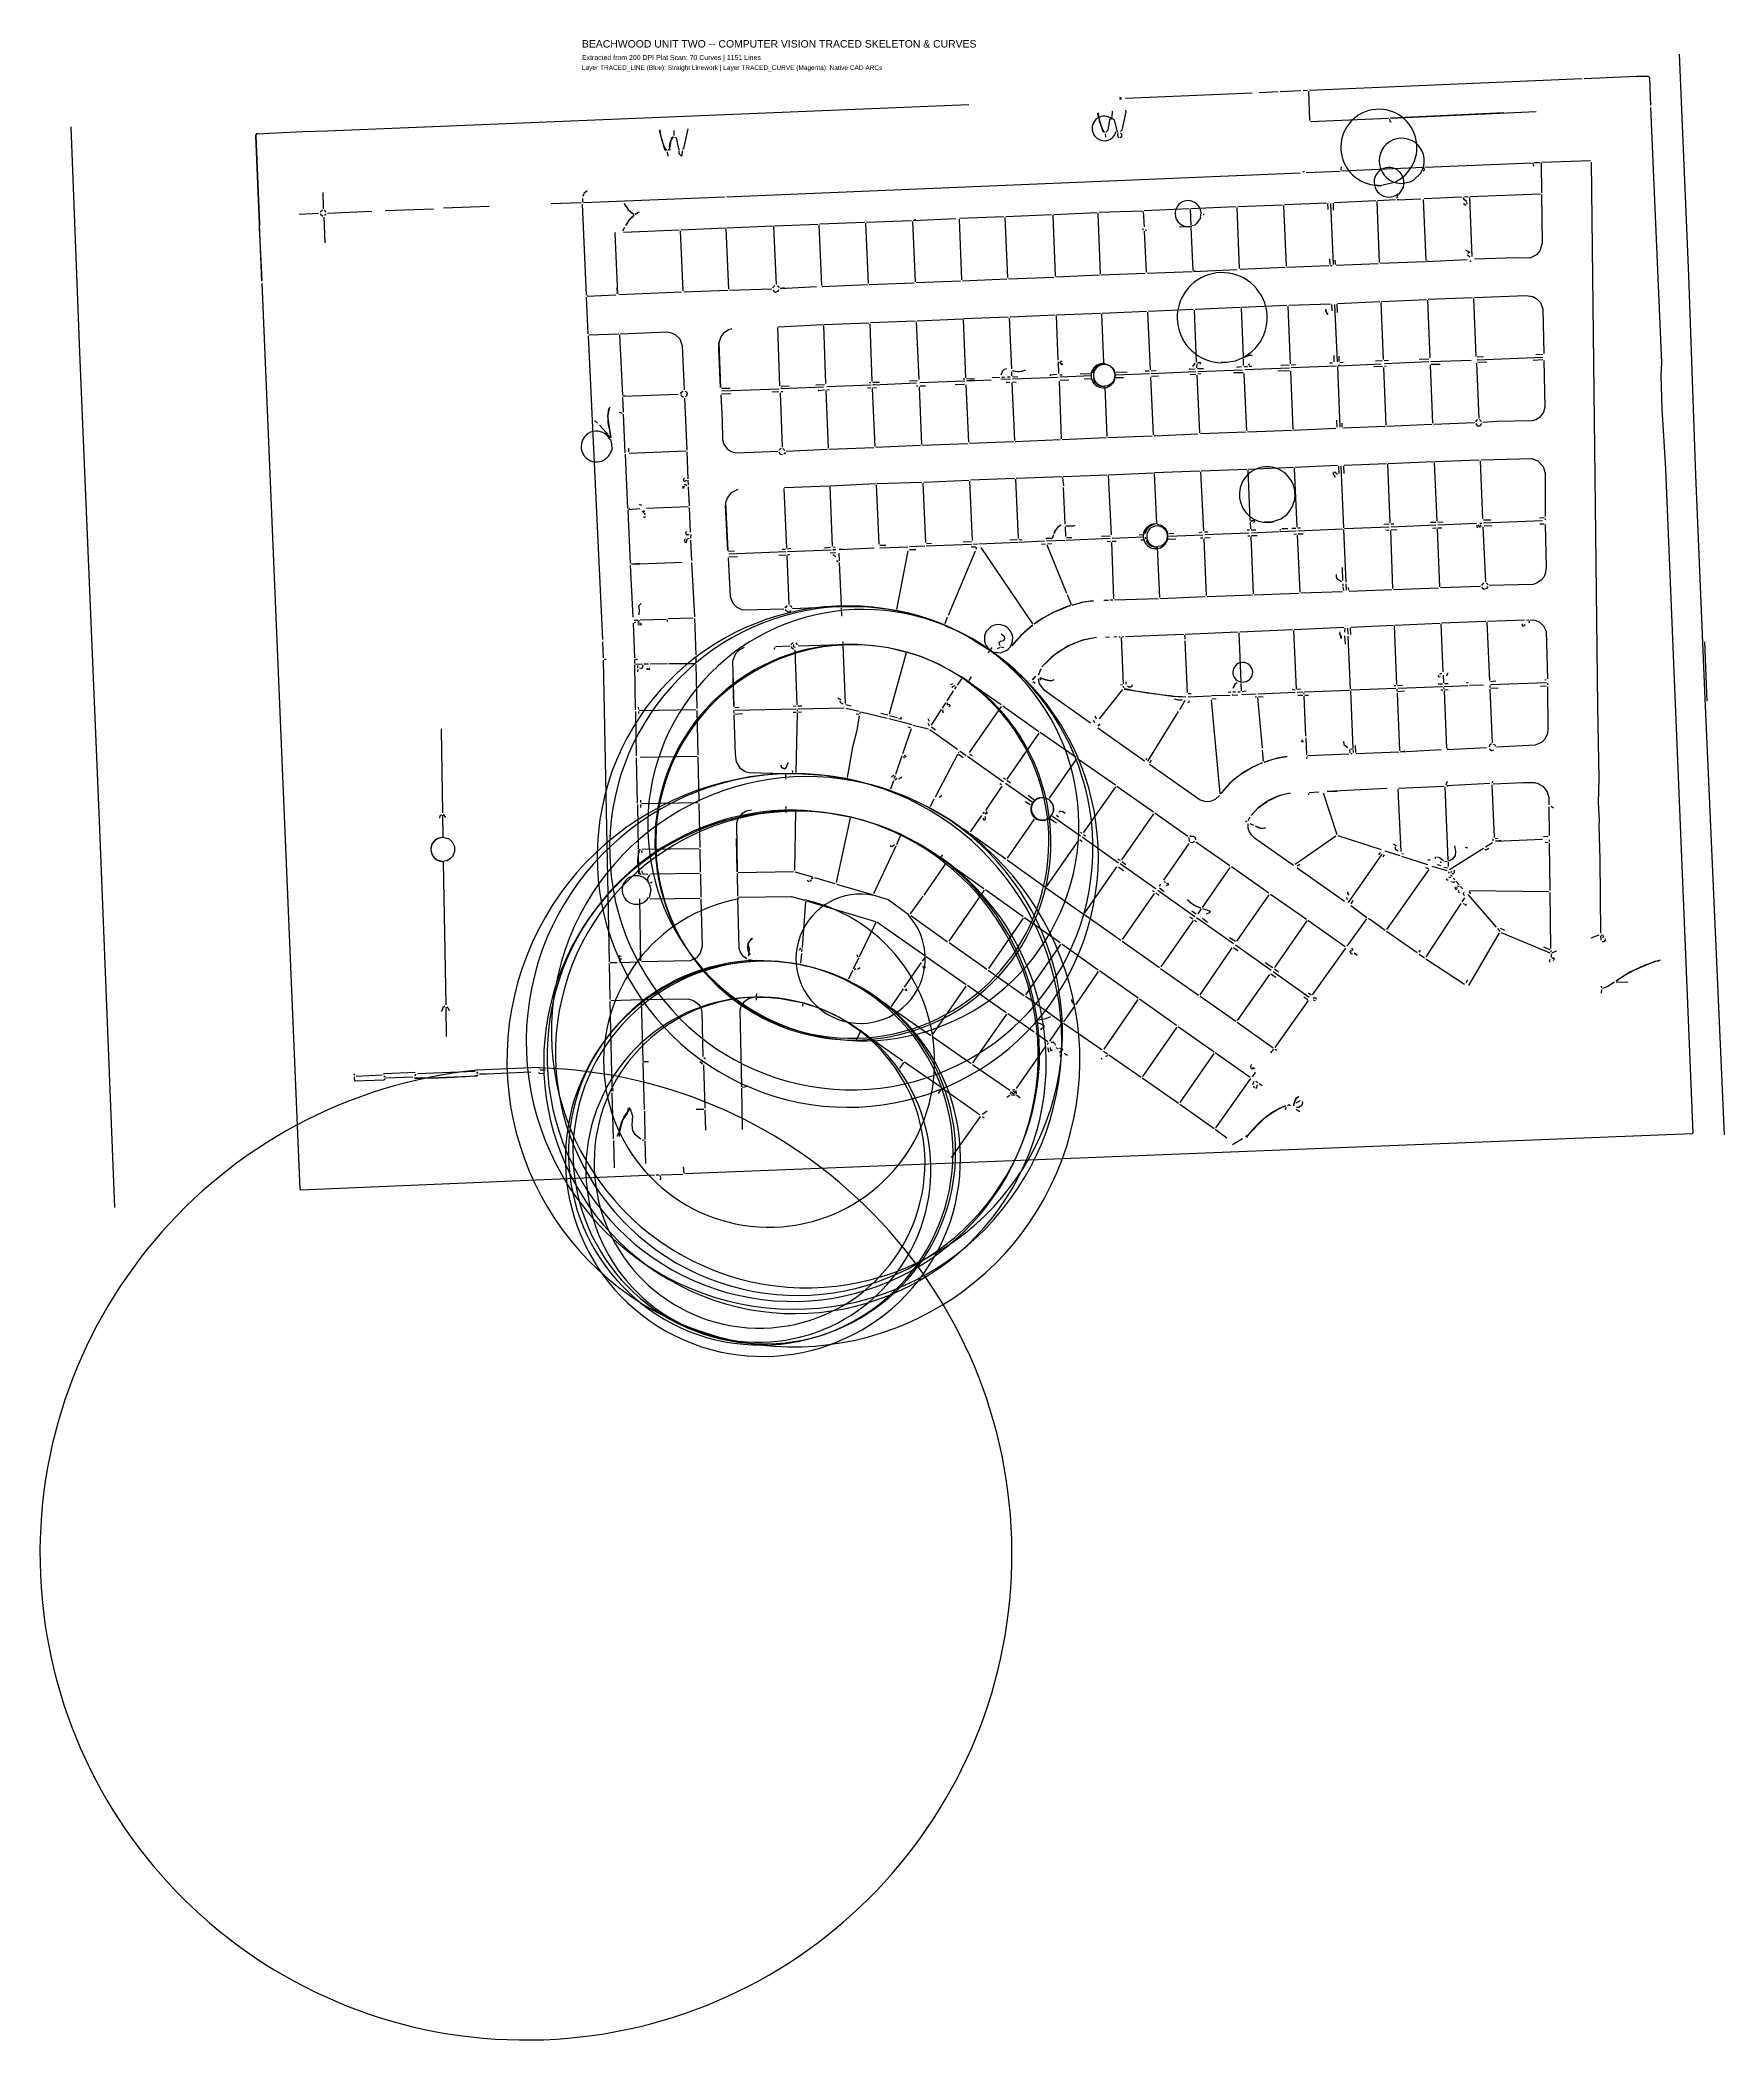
# Model space of a CAD drawing. Extents: x -873 to 1839, y -2957 to 262.
import ezdxf

# ---------------------------------------------------------------- set-up
doc = ezdxf.new("R2010")
doc.units = 0
for name, color, linetype in [('TITLEBLOCK', 2, 'CONTINUOUS'), ('TRACED_CURVE', 6, 'CONTINUOUS'), ('TRACED_LINE', 5, 'CONTINUOUS')]:
    doc.layers.add(name, color=color, linetype=linetype)
doc.styles.get("Standard").update_dxf_attribs({"font": 'Arial'})

msp = doc.modelspace()

# ---------------------------------------------------------------- linework, layer by layer
at = {"layer": 'TRACED_CURVE'}
for points in [[(829.6936, 145.0273), (837.972, 116.4332), (841.097, 113.5773)], [(854.0884, 135.637), (856.6701, 133.7555), (860.9663, 115.9695), (862.5288, 114.5415)], [(124.2584, 117.2843), (133.1249, 86.719), (135.7291, 84.3391)], [(146.7268, 106.3091), (143.8485, 103.6824), (141.0996, 87.0778), (138.7196, 84.4736)], [(1311.6438, 33.8643), (1285.4521, 27.6917), (1277.931, 28.3522), (1281.9632, 27.5348), (1286.9249, 28.2574)], [(1350.9563, 48.1186), (1338.0149, 36.0497), (1332.146, 33.2885), (1324.2162, 31.9329)], [(1322.7883, 30.3704), (1322.0157, 25.3414), (1315.0328, 14.0399)], [(68.6543, -1.0835), (68.2008, -2.1027), (74.0197, -9.3323), (74.087, -10.8275), (83.3948, -17.9001)], [(84.0053, -20.3697), (74.8942, -28.7704), (70.2465, -36.4709)], [(996.581, -23.2611), (989.5308, -33.0673), (986.6525, -35.6939), (981.7132, -36.915)], [(1062.2201, -250.0424), (1051.4344, -254.523), (1038.0669, -257.1222), (1029.073, -257.0274), (1030.0698, -256.9825)], [(693.0299, -269.6492), (698.6021, -271.3962), (708.5704, -270.9478), (714.4617, -268.685)], [(837.3681, -258.6605), (829.528, -262.0098), (824.7681, -267.2181), (822.5451, -273.3112), (822.5003, -272.3144)], [(823.0161, -283.7779), (825.7324, -288.6499), (830.4199, -292.9339), (834.9953, -294.7257), (840.0019, -294.9999)], [(841.3554, -258.4811), (850.5063, -262.0648), (855.7371, -267.3231), (857.4341, -271.7415)], [(857.4066, -282.2307), (855.6148, -286.8061), (851.3309, -291.4936), (846.4589, -294.2099), (841.9956, -294.9102)], [(45.4628, -329.2489), (42.5844, -331.8755), (41.1065, -343.4287), (46.6635, -378.1383), (45.1285, -366.2212)], [(45.7788, -380.6752), (47.588, -387.5857), (48.014, -397.0556), (44.8391, -404.1904)], [(1124.8086, -508.9241), (1110.058, -514.0825), (1099.0705, -514.0774), (1110.058, -514.0825), (1114.4989, -512.8839)], [(771.164, -518.8419), (765.34, -522.5999), (761.5769, -527.7634), (760.2835, -532.3164), (762.0529, -527.2426)], [(920.9124, -517.0987), (911.6668, -522.5089), (908.8333, -526.1324), (906.6103, -532.2255), (907.495, -529.6886)], [(908.5989, -543.1233), (910.7944, -547.5193), (914.4402, -550.8513), (920.5558, -553.5727), (925.0415, -553.3708)], [(926.395, -516.8521), (934.0057, -519.5062), (939.735, -524.7421), (942.5186, -531.1093)], [(941.5391, -542.6401), (936.3705, -549.8646), (931.9969, -552.5585), (927.0351, -553.2811)], [(823.5761, -640.3407), (808.1926, -642.531), (788.9338, -647.3929), (802.2565, -643.797)], [(418.9588, -649.5553), (461.4361, -650.1413), (490.5459, -653.3264), (505.1569, -656.165)], [(507.6714, -656.5513), (546.565, -666.2881), (582.0819, -678.674)], [(786.4642, -648.0034), (757.5287, -659.7932), (742.9126, -667.9421), (727.8878, -678.1071)], [(584.6636, -680.5556), (601.9685, -687.7678), (622.4208, -698.3343), (655.3284, -719.3278)], [(725.9614, -679.6921), (706.72, -696.0399), (691.9868, -712.6843)], [(828.2383, -699.5622), (805.9666, -704.0602), (782.424, -713.6096), (760.1024, -728.0983), (740.4747, -746.9606), (751.4449, -735.4797)], [(421.1961, -710.3842), (444.168, -710.3495), (469.7217, -712.1964), (493.3489, -715.6281), (521.1205, -722.3694)], [(523.159, -723.2766), (544.9272, -729.7885), (573.9422, -741.9675), (610.8371, -762.7816)], [(683.8501, -720.5417), (673.042, -724.5239), (665.5209, -723.8634)], [(737.7706, -764.5621), (751.9504, -768.9183), (756.9346, -768.6941), (760.3562, -767.0419)], [(1074.5089, -767.391), (1069.6593, -770.6057), (1062.2279, -771.9389)], [(872.9203, -782.4538), (950.3488, -793.9529), (972.3687, -794.9599)], [(1095.0175, -901.3125), (1077.8869, -909.0751), (1056.0413, -923.043), (1042.579, -934.636), (1031.6313, -946.6153), (1029.3186, -950.7147), (1029.2738, -949.7179)], [(1135.5062, -891.0007), (1119.1482, -893.7343), (1098.4615, -900.1587), (1114.2089, -894.9554), (1127.5764, -892.3563)], [(345.6597, -918.546), (390.2203, -921.036), (424.9248, -926.4665)], [(427.4393, -926.8528), (466.3105, -936.0913), (495.191, -945.2798)], [(497.728, -946.1645), (522.1227, -955.5548), (558.8831, -973.3784)], [(736.9565, -957.3759), (729.6148, -960.7028), (736.9565, -957.3759), (742.4391, -957.1292)], [(752.6092, -961.1665), (756.8207, -965.9712), (758.4953, -969.8913), (759.3077, -976.8466), (758.4678, -980.3804)], [(1140.1683, -950.2222), (1123.3568, -953.9751), (1101.8302, -963.9333), (1088.7767, -973.5102), (1077.3529, -986.0103), (1088.7767, -973.5102), (1103.303, -963.3676)], [(345.3152, -977.4934), (357.2996, -977.4537), (390.3967, -980.4594), (431.1943, -988.1129)], [(433.2104, -988.5216), (451.8984, -993.1745), (479.2612, -1001.9318), (512.3533, -1015.9251)], [(723.0631, -970.4866), (723.0132, -980.4773), (725.2311, -985.3717), (728.3785, -988.7261)], [(730.4619, -990.63), (738.0951, -993.7826), (745.0729, -993.4686), (751.9161, -990.1642)], [(-226.5327, -1021.7002), (-232.9448, -1023.487), (-236.82, -1026.1584), (-242.011, -1032.8845), (-243.1923, -1039.9295), (-242.38, -1046.8849), (-239.1204, -1052.7313), (-233.4136, -1057.4688), (-224.8285, -1059.5797), (-225.8253, -1059.6245)], [(-222.5454, -1021.5208), (-214.9795, -1023.1781), (-208.7519, -1028.3916), (-205.425, -1035.7332), (-205.0662, -1043.7079), (-207.7203, -1051.3186), (-212.0042, -1056.0061), (-217.3747, -1058.7449), (-221.838, -1059.4451)], [(514.3918, -1016.8322), (547.12, -1033.8384), (575.9281, -1052.5192)], [(1083.5979, -1002.7097), (1094.2664, -1006.7245), (1100.2025, -1005.4586)], [(90.4882, -1041.3978), (91.1956, -1079.3221), (95.2502, -1080.638)], [(108.9714, -1097.001), (110.8254, -1104.9084), (107.942, -1118.5225)], [(252.2303, -1117.5245), (337.5712, -1116.182), (358.8185, -1122.218)], [(469.8303, -1114.2269), (493.1161, -1121.17), (526.6791, -1145.6299)], [(975.0722, -1121.4608), (983.4057, -1129.0766), (995.6367, -1134.5194)], [(274.1973, -1183.9582), (271.2741, -1185.588), (267.0574, -1191.7708), (268.9787, -1201.1734), (267.9768, -1212.2058)], [(280.7735, -1219.1214), (316.7939, -1220.4973), (350.4791, -1225.4743)], [(1728.1596, -1220.425), (1687.9848, -1237.7146), (1664.6888, -1252.7466)], [(353.016, -1226.359), (370.6624, -1230.0599), (394.9674, -1237.4565), (427.0178, -1250.4978)], [(429.5772, -1251.8809), (458.7716, -1268.0472), (488.1679, -1288.6993)], [(281.9468, -1278.4999), (296.9216, -1278.3256), (319.4848, -1280.307), (353.7581, -1287.2552)], [(356.2726, -1287.6415), (385.674, -1297.306), (407.0783, -1306.8308), (432.6941, -1321.1605), (447.1431, -1331.4977)], [(-269.5966, -1407.6939), (-268.034, -1409.1218), (-168.8272, -1405.1578), (-167.3993, -1403.5953)], [(-168.7773, -1395.1671), (-169.7293, -1396.2088), (-168.7773, -1395.1671), (-69.5705, -1391.2031), (-68.9824, -1393.1744)], [(1154.147, -1438.5283), (1148.8215, -1442.2639), (1145.3275, -1453.4084), (1148.4127, -1444.2799)], [(74.2113, -1456.6511), (72.6213, -1465.7122), (65.1176, -1476.5377), (60.8959, -1493.708), (56.3154, -1502.9037)], [(1132.8671, -1453.969), (1122.535, -1457.4304), (1107.9413, -1466.0777), (1096.859, -1475.0665), (1072.0403, -1500.6549), (1068.1651, -1503.3263)]]:
    msp.add_lwpolyline(points, dxfattribs=at)
for centre, radius, start, end in [((840.9265, 119.8185), 19.7026, 50.2376, 346.2727), ((895.4439, 147.4887), 64.3457, 182.1439, 211.9634), ((1282.9861, 89.3917), 61.2984, 297.2982, 273.6863), ((191.8079, 119.8982), 66.2671, 182.216, 212.3784), ((158.3177, 91.5789), 17.7582, 128.1985, 199.9282), ((1319.8023, 67.7321), 36.3201, 327.8069, 277.029), ((1299.205, 33.3038), 23.8782, 352.9096, 309.4076), ((975.7922, -17.2565), 20.8638, 343.8893, 286.762), ((97.9008, 10.496), 31.6879, 201.6, 242.94), ((102.8105, -49.3865), 34.5376, 122.9465, 158.3657), ((1030.7094, -184.6912), 72.4863, 295.7421, 269.4931), ((702.5418, -244.6607), 26.7131, 249.1605, 296.3887), ((839.1182, -278.1175), 19.5824, 83.5003, 19.1936), ((840.5644, -277.2702), 18.5938, 99.7457, 164.6587), ((838.9631, -278.3609), 16.666, 198.7622, 273.5725), ((840.7473, -277.5015), 17.426, 344.1522, 274.1013), ((113.8178, -347.6854), 72.1633, 164.9055, 195.1016), ((23.2754, -392.1176), 24.7325, 26.9521, 330.757), ((1103.1802, -469.5579), 44.8074, 298.7852, 284.641), ((778.7019, -536.4851), 19.0658, 113.1343, 150.9637), ((923.4688, -536.6245), 19.9365, 81.5817, 16.1465), ((924.7869, -535.1944), 18.1492, 102.0853, 162.3382), ((923.3443, -537.6904), 15.8246, 200.2262, 276.1774), ((925.8995, -536.6738), 16.7579, 339.1186, 273.9118), ((832.5282, -778.0671), 137.544, 93.7189, 102.7051), ((427.8592, -1052.0761), 403.4333, 78.5916, 67.5584), ((433.5688, -1038.4455), 389.0607, 92.1515, 79.3933), ((452.9761, -1001.5442), 347.0985, 67.6938, 54.3591), ((848.3404, -840.9212), 202.4162, 107.7831, 126.4947), ((670.6553, -701.6612), 22.8162, 304.9482, 256.9789), ((834.0488, -825.7296), 181.6109, 126.5064, 141.4891), ((845.2051, -835.9609), 137.3228, 97.0907, 133.0183), ((434.561, -1027.4977), 317.091, 92.4133, 74.1623), ((436.9491, -1029.2719), 318.1045, 74.2656, 56.8751), ((1063.8527, -755.6336), 15.9459, 312.1874, 264.3097), ((752.613, -744.0152), 24.6379, 234.1568, 288.5863), ((1021.1886, -63.0853), 733.7145, 258.3539, 266.1837), ((1145.3987, -1014.4719), 123.3961, 94.5808, 98.3035), ((340.4032, -1379.9479), 461.1497, 79.1264, 70.3989), ((341.352, -1349.5747), 431.0984, 89.4274, 78.8267), ((362.24, -1334.8341), 411.3707, 70.7817, 61.4524), ((1147.792, -1042.2282), 150.2393, 110.5315, 142.0259), ((740.9188, -975.5408), 18.3527, 102.3052, 85.2799), ((741.311, -975.2565), 17.8823, 51.2754, 343.3719), ((1152.9356, -1047.0167), 97.3659, 97.514, 120.6825), ((342.9494, -1383.1749), 404.4991, 64.9212, 54.8316), ((339.1818, -1372.6924), 395.3382, 89.1108, 76.5446), ((346.9984, -1368.7365), 389.6776, 77.2245, 64.8885), ((740.8539, -975.4649), 18.2565, 164.3669, 226.7486), ((740.7597, -975.2273), 18.5561, 236.2345, 306.7563), ((-224.0554, -1040.5772), 19.2178, 85.4693, 276.703), ((-224.1904, -1040.6277), 19.0134, 97.0546, 265.0812), ((1095.0362, -988.8877), 17.5913, 230.3908, 287.3159), ((137.8442, -1059.9464), 48.4151, 158.6105, 205.9098), ((87.5922, -1105.8627), 22.9933, 22.5142, 328.1138), ((301.3121, -1382.133), 266.4692, 100.5083, 77.5243), ((448.6754, -1216.5493), 104.0906, 78.3189, 42.2765), ((1007.0167, -1093.2178), 42.7932, 221.4808, 254.5953), ((284.1513, -1198.6636), 17.5719, 124.0939, 219.9379), ((291.2875, -1538.568), 318.044, 64.2487, 51.7642), ((287.8768, -1528.8841), 309.5267, 91.3136, 78.3418), ((293.4921, -1528.4907), 307.9687, 78.8547, 64.3441), ((1788.2722, -1420.2575), 207.8675, 106.7421, 126.4185), ((284.0874, -1556.0223), 277.7053, 74.9457, 54.0119), ((285.9201, -1544.7466), 266.3429, 90.855, 75.2404), ((-90.1495, -2174.4701), 782.403, 95.7614, 88.4481), ((-248.8326, -604.4173), 803.8555, 268.5193, 275.8182), ((1161.8382, -1452.0499), 15.5846, 119.6314, 149.9399), ((120.732, -1501.5518), 61.1137, 136.0152, 181.2024), ((1190.9227, -1589.2152), 147.9061, 113.2318, 145.021)]:
    msp.add_arc(centre, radius, start, end, dxfattribs=at)
at = {"layer": 'TRACED_LINE'}
for points in [[(1766.3734, 239.1096), (1781.3875, -116.8028), (1792.8606, -438.4143), (1807.5332, -797.8381), (1838.6306, -1500.1258)], [(1171.1622, 181.3662), (1610.3097, 200.1251)], [(1613.3002, 200.2596), (1697.5322, 204.0493), (1717.0152, 203.927), (1718.6449, 201.0038), (1720.1423, 156.6226)], [(868.6473, 167.2562), (865.1808, 166.6008)], [(865.5447, 169.6138), (868.0368, 169.7259)], [(875.0818, 168.5446), (1078.9556, 177.2177)], [(1090.4191, 177.7334), (1120.8224, 179.1013)], [(1123.8128, 179.2359), (1157.2066, 180.7383)], [(1161.1939, 180.9177), (1168.1717, 181.2316)], [(1169.7342, 179.8036), (1171.3661, 132.4319)], [(-521.2448, 111.7152), (-524.2128, 111.0823), (-525.0975, 108.5454), (-519.1602, -34.5219), (-519.9328, -39.5509), (-515.555, -125.754), (-525.0975, 108.5454), (-524.2128, 111.0823), (-449.4732, 114.9443), (-410.0536, 115.719), (622.8395, 158.1947)], [(1720.2768, 153.6321), (1737.78, -257.6043), (1737.1817, -277.6081), (1738.6067, -331.4817), (1744.4523, -428.1067), (1788.5649, -1497.3841), (1787.613, -1498.4258), (165.3927, -1562.9212)], [(852.0723, 136.0457), (849.1939, 133.4191), (846.445, 116.8145), (843.5891, 113.6894)], [(853.5502, 147.5989), (853.0018, 137.5858)], [(874.9596, 149.0616), (875.5701, 146.5919), (868.9185, 116.8267), (867.0145, 114.7434)], [(1172.9286, 131.0039), (1298.5513, 136.1564)], [(1300.1139, 134.7284), (1300.7692, 131.262), (1301.8109, 130.31), (1303.2837, 130.8757)], [(1483.9389, 144.9966), (1301.5418, 136.291), (1536.2948, 146.8528)], [(-822.8872, 122.6157), (-809.032, -240.8402), (-777.1202, -994.5318), (-752.6012, -1617.2078)], [(147.7736, 116.3446), (148.1324, 108.37)], [(149.2413, 105.9228), (151.8007, 104.5396), (155.576, 87.2297), (157.1385, 85.8017)], [(170.6109, 119.3698), (163.5506, 87.5885), (162.1002, 86.5244)], [(842.206, 111.1301), (842.951, 105.67)], [(862.6185, 112.5479), (862.2771, 109.0366), (863.9741, 104.6181)], [(867.1267, 112.2513), (868.6892, 110.8233), (868.3926, 106.3152), (866.4662, 104.7302)], [(137.3141, 82.4127), (138.1264, 75.4573)], [(156.7298, 83.7857), (155.7778, 82.744), (155.9348, 79.2551), (159.5806, 75.9232), (161.5295, 77.0097), (161.7139, 84.0099)], [(1357.032, 57.3816), (1529.5057, 64.642)], [(1532.4962, 64.7765), (1542.4645, 65.225)], [(1545.4549, 65.3596), (1623.7284, 68.3817)], [(1624.8597, 65.4361), (1634.7854, -810.105), (1637.0422, -926.8684), (1635.7784, -965.3809), (1637.5774, -994.2664), (1636.9618, -1002.7843), (1638.8628, -1056.137), (1639.7364, -1175.4598)], [(232.4756, 9.783), (1156.1712, 48.3446)], [(1160.5672, 50.5401), (1163.0593, 50.6522)], [(1166.1395, 48.7931), (1220.4666, 51.2374)], [(1222.1687, 57.8064), (1221.8946, 52.7999)], [(1223.4571, 51.3719), (1354.0415, 57.2471)], [(1355.6041, 55.8191), (1355.7386, 52.8286), (1354.3106, 51.2661)], [(1531.0682, 63.214), (1531.1803, 60.7219), (1533.2413, 59.3164)], [(1544.027, 63.797), (1544.662, 16.3804)], [(-417.0771, 16.5173), (-416.4095, -9.4227)], [(-49.7164, -0.9155), (-1.3479, 0.7613)], [(0.8751, 6.8544), (0.6234, 1.3494)], [(8.3116, 19.1751), (3.0084, 14.9411), (1.6926, 10.8865), (2.5773, 13.4234)], [(2.6619, 0.4423), (229.4851, 9.6485)], [(1131.0009, -2.7301), (1198.7852, 0.3196)], [(1210.7471, 0.8578), (1278.033, 3.8851)], [(1279.5955, 2.4571), (1283.5147, -95.7529)], [(1281.0235, 4.0196), (1309.9315, 5.3202)], [(1313.6048, 12.4774), (1311.3594, 6.8827)], [(1314.9156, 5.5444), (1312.446, 4.9339), (1350.3254, 6.6382)], [(1354.38, 5.3223), (1358.7976, -92.8652)], [(1355.808, 6.8848), (1416.6145, 9.6206)], [(1418.177, 8.1926), (1420.3052, 5.2918), (1424.4046, 2.9791)], [(1419.605, 9.7551), (1427.0812, 10.0915)], [(1424.0183, 0.4647), (1424.6289, -2.005)], [(1428.6437, 8.6635), (1432.9043, -86.0351)], [(1430.0717, 10.226), (1543.2341, 14.8179)], [(1544.7966, 13.39), (1545.8251, -64.9732), (1542.376, -77.1145), (1536.6865, -83.863), (1525.9232, -88.842), (1503.9257, -88.3334), (1437.1159, -90.8399)], [(-455.4703, -18.172), (-424.0702, -16.7592)], [(-417.815, -11.4836), (-421.6454, -15.1519)], [(-421.5333, -17.6439), (-417.3665, -21.4519)], [(-415.804, -22.8798), (-413.9428, -64.2482)], [(-415.3005, -11.8699), (-412.1755, -14.7258)], [(-412.041, -17.7163), (-414.4209, -20.3205)], [(-409.5937, -16.6073), (-338.3205, -13.4007)], [(-316.8887, -12.4364), (-239.1137, -9.4367)], [(-222.6885, -8.1983), (-149.3992, -5.4003)], [(0.2819, -2.1619), (6.8747, -148.6956)], [(92.2541, -15.0044), (85.9093, -18.2864), (89.8293, -16.6117)], [(382.7694, -33.8968), (455.0618, -31.1437)], [(458.0523, -31.0092), (530.3448, -28.2561)], [(531.9073, -29.684), (536.28, -126.8748)], [(537.3001, -27.4437), (533.3352, -28.1215), (602.1164, -25.027)], [(607.1678, -26.298), (611.0645, -124.0095)], [(608.0973, -24.7579), (679.393, -22.0496)], [(680.9555, -23.4776), (685.3282, -120.6683)], [(682.3834, -21.9151), (756.1487, -18.5963)], [(758.2096, -20.0018), (761.608, -117.7358)], [(759.1392, -18.4617), (828.9171, -15.3224)], [(830.4797, -16.7503), (834.3764, -114.4619)], [(831.9076, -15.1878), (902.2064, -12.5244)], [(903.7689, -13.9524), (904.8677, -38.3747)], [(905.1969, -12.3899), (977.4669, -9.1383)], [(979.0294, -10.5663), (980.1731, -35.9854)], [(980.4574, -9.0038), (1052.7274, -5.7523)], [(1001.3184, -17.5543), (999.9129, -19.6152)], [(1054.29, -7.1803), (1058.2091, -105.3902)], [(1055.7179, -5.6177), (1128.0104, -2.8646)], [(1129.5729, -4.2926), (1133.4696, -102.0042)], [(1200.3477, -1.1084), (1200.7737, -10.5782)], [(1205.3318, -0.8841), (1209.251, -99.0941)], [(1209.3191, -0.7047), (1209.314, -11.6923)], [(1419.0791, -0.7564), (1423.2009, -3.5675)], [(53.7713, -47.7), (52.8193, -48.7417), (57.2145, -146.4308), (56.766, -136.4625)], [(68.3874, -39.551), (65.1675, -45.689)], [(66.7301, -47.1169), (156.467, -43.579)], [(158.0295, -45.007), (162.3798, -141.6993)], [(159.4575, -43.4445), (231.2291, -40.2154)], [(231.7948, -41.6882), (236.1675, -138.8789)], [(233.2228, -40.1257), (307.9848, -36.762)], [(308.5505, -38.2348), (312.7439, -131.4383)], [(309.9785, -36.6723), (379.7789, -34.0314)], [(381.3414, -35.4593), (385.7365, -133.1485)], [(456.6243, -32.5717), (460.9971, -129.7624)], [(902.9862, -40.9564), (903.1207, -43.9469)], [(905.1817, -45.3525), (908.1641, -111.6415)], [(906.6096, -43.7899), (909.1017, -43.6778)], [(961.799, -38.3104), (978.7675, -38.0464)], [(980.3301, -39.4743), (983.447, -108.7539)], [(1203.3424, -89.8709), (1203.7684, -99.3408)], [(1211.9275, -91.9818), (1212.7399, -98.9371)], [(1285.0772, -97.1809), (1357.868, -94.4053)], [(1362.3313, -93.7051), (1359.8617, -94.3156), (1425.1539, -91.3781)], [(1422.4427, -75.5185), (1428.5806, -78.7383), (1429.1239, -79.7127), (1426.2007, -81.3425)], [(1425.2935, -83.381), (1429.9362, -86.6681)], [(1429.2085, -92.6939), (1431.3143, -95.0963)], [(462.5596, -131.1904), (534.852, -128.4373)], [(537.8425, -128.3027), (609.6365, -125.572)], [(612.627, -125.4375), (683.9002, -122.2308)], [(686.8907, -122.0963), (759.6816, -119.3208)], [(762.6721, -119.1862), (833.4468, -116.002)], [(835.9389, -115.8899), (906.7361, -113.204)], [(909.7266, -113.0695), (982.5175, -110.294)], [(986.9808, -109.5937), (984.5111, -110.2043), (1054.2891, -107.0649)], [(1059.7716, -106.8182), (1132.0417, -103.5667)], [(1135.0321, -103.4321), (1202.3404, -100.9033)], [(1205.3309, -100.7687), (1207.823, -100.6566)], [(1214.3024, -100.3651), (1282.0867, -97.3154)], [(-515.398, -129.2429), (-454.2928, -1587.3056), (-453.2512, -1588.2576), (116.5257, -1564.6204)], [(6.5108, -151.7085), (9.6777, -210.9974)], [(9.4116, -149.5803), (8.4372, -150.1236), (54.7897, -148.0382)], [(59.253, -147.3379), (160.4534, -143.2842)], [(163.9423, -143.1272), (234.7395, -140.4414)], [(237.73, -140.3069), (305.5592, -138.254)], [(310.3191, -133.0456), (306.9871, -136.6915), (307.9391, -135.6498)], [(307.1217, -139.682), (308.7291, -142.1068), (311.7868, -143.4675), (315.7293, -142.2912), (317.09, -139.2335)], [(314.3288, -133.3646), (316.3897, -134.7702), (316.9778, -136.7414)], [(325.9717, -136.8362), (319.0164, -137.6486), (377.8068, -134.5041)], [(386.8006, -134.5989), (459.5691, -131.3249)], [(1216.5622, -161.6924), (1284.3465, -158.6427)], [(1285.909, -160.0707), (1290.0575, -252.2773)], [(1287.3369, -158.5082), (1359.607, -155.2567)], [(1361.1695, -156.6847), (1364.842, -249.4121)], [(1362.5974, -155.1221), (1433.8931, -152.4139)], [(1435.4556, -153.8419), (1439.1505, -247.0677)], [(1436.8836, -152.2793), (1519.6427, -149.0553), (1530.6975, -150.5557), (1537.8771, -154.7274), (1543.1303, -160.4842), (1547.1126, -171.2923), (1548.3032, -242.1568)], [(464.3209, -192.5401), (536.6134, -189.787)], [(538.1759, -191.215), (542.3692, -284.4184)], [(539.6039, -189.6525), (612.3723, -186.3786)], [(613.9348, -187.8065), (617.6522, -281.5308)], [(614.366, -186.2889), (686.16, -183.5582)], [(687.7225, -184.9861), (691.4225, -267.2245)], [(689.1505, -183.4236), (761.9189, -180.1497)], [(763.4814, -181.5777), (766.1897, -252.8733)], [(763.9126, -180.06), (834.7098, -177.3742)], [(836.2723, -178.8021), (839.7929, -257.0531)], [(837.7003, -177.2396), (908.9959, -174.5314)], [(910.5584, -175.9593), (914.7293, -268.6643)], [(911.9864, -174.3968), (984.2564, -171.1453)], [(985.8189, -172.5733), (989.0878, -256.3293)], [(987.2469, -171.0108), (1060.0153, -167.7368)], [(1061.0794, -169.1872), (1064.6, -247.4382)], [(1062.009, -167.6471), (1134.7998, -164.8716)], [(1136.3624, -166.2996), (1140.0348, -259.027)], [(1137.7903, -164.7371), (1205.0986, -162.2082)], [(1198.0036, -171.0176), (1197.1189, -173.5545), (1200.8993, -179.8769), (1197.0965, -173.0561)], [(1206.6611, -163.6362), (1207.1096, -173.6044)], [(1211.6453, -163.4119), (1215.7938, -255.6185)], [(1215.1342, -163.255), (1215.7172, -176.2137)], [(9.8122, -213.9879), (32.8072, -702.8871)], [(11.2402, -212.4254), (59.1104, -210.771)], [(60.1745, -212.2214), (65.068, -309.8882)], [(62.1009, -210.6365), (137.3838, -207.7489), (143.9304, -208.9526), (150.5668, -212.15), (157.3601, -218.8362), (161.3648, -230.1428), (164.549, -300.9176)], [(241.0315, -202.5862), (236.1146, -204.3057), (227.3898, -210.1919), (223.6267, -215.3554), (220.0879, -225.5031), (222.8186, -297.2971), (220.0828, -236.4906), (220.5415, -224.4838)], [(314.864, -200.7627), (318.0829, -294.5093)], [(315.7936, -199.2226), (387.5652, -195.9935)], [(388.6293, -197.4439), (392.3242, -290.6697)], [(389.5588, -195.9038), (461.8513, -193.1507)], [(463.4138, -194.5786), (466.5879, -287.3285)], [(766.8226, -255.8413), (767.1763, -274.8035)], [(768.8163, -255.7516), (772.5294, -260.5788), (774.4334, -258.4955)], [(770.2443, -254.1891), (772.7812, -255.0738)], [(993.0975, -256.6483), (991.6247, -257.214), (994.5927, -256.581), (995.6344, -257.533), (994.7497, -260.0699)], [(1064.757, -250.9271), (1064.7519, -261.9146)], [(1074.977, -244.9736), (1066.1401, -248.3678), (1074.977, -244.9736), (1077.9675, -244.8391), (1079.0316, -246.2895)], [(1203.8991, -257.6519), (1208.3848, -257.4501)], [(1210.3611, -245.8745), (1210.3112, -255.8652)], [(1218.3806, -246.5125), (1218.7843, -255.484)], [(1225.3309, -256.6877), (1219.8708, -257.4328)], [(1277.6644, -254.3331), (1288.6295, -253.8398)], [(1291.62, -253.7053), (1298.5978, -253.3913)], [(1291.8442, -258.6894), (1363.6158, -255.4603)], [(1347.9632, -251.6697), (1363.414, -250.9746)], [(1366.6063, -255.3258), (1431.4225, -252.909)], [(1441.189, -247.9748), (1451.6557, -247.5039)], [(1441.3908, -252.4606), (1547.077, -248.205)], [(1441.5702, -256.4479), (1456.5226, -255.7751)], [(1548.3205, -253.6427), (1550.2113, -328.9705), (1548.078, -337.0573), (1541.459, -345.3458), (1535.635, -349.1038), (1529.7213, -350.8681), (1473.3333, -351.9068), (1450.4287, -353.4368)], [(1531.3072, -252.9099), (1546.758, -252.2148)], [(1535.4117, -244.2351), (1546.8752, -243.7193)], [(462.6678, -289.0031), (465.1599, -288.891)], [(468.1504, -288.7565), (479.1379, -288.7615)], [(470.7994, -292.1332), (468.3298, -292.7438), (538.6062, -289.582)], [(527.4841, -286.5864), (540.4428, -286.0034)], [(544.0887, -289.3353), (616.3812, -286.5822)], [(613.7321, -283.2054), (616.2242, -283.0933)], [(619.2147, -282.9587), (631.6974, -282.8965)], [(631.3112, -285.411), (619.3716, -286.4476), (658.7463, -284.6761)], [(660.583, -281.0975), (672.0466, -280.5818)], [(674.1972, -283.981), (690.1464, -283.2634)], [(683.4255, -267.0848), (679.483, -268.261), (677.103, -270.8652), (674.8801, -276.9583), (677.103, -270.8652)], [(676.0339, -280.4024), (680.0436, -280.7214)], [(684.3897, -288.5166), (682.9169, -289.0823), (688.8754, -288.3148)], [(685.0053, -279.9987), (689.491, -279.7969)], [(691.6019, -271.2118), (691.4174, -278.212)], [(691.9332, -289.6755), (696.1041, -382.3805)], [(692.9799, -279.64), (701.4754, -279.7572)], [(693.1369, -283.1289), (766.4262, -280.3309)], [(693.3612, -288.113), (698.8661, -288.3647)], [(764.2531, -276.4333), (753.3105, -277.425), (754.8057, -277.3578)], [(768.2129, -286.743), (771.387, -379.4929)], [(769.2597, -276.7075), (773.247, -276.5281)], [(769.4167, -280.1964), (820.2549, -277.9091)], [(769.6409, -285.1805), (783.5965, -284.5526)], [(802.155, -275.2275), (820.5963, -274.3978)], [(808.5172, -283.4314), (820.9776, -282.8708)], [(859.3554, -281.1441), (871.8382, -281.0819)], [(859.4726, -272.6487), (877.9139, -271.819)], [(859.652, -276.636), (913.5032, -274.7126)], [(906.822, -270.5184), (913.3013, -270.2269)], [(915.2675, -280.6263), (919.4384, -373.3313)], [(916.2918, -270.0923), (924.2664, -269.7335)], [(916.4936, -274.578), (988.2653, -271.3489)], [(916.6955, -279.0638), (928.159, -278.548)], [(978.5936, -267.2893), (977.6192, -267.8325), (987.0666, -266.9081)], [(978.9972, -276.2607), (988.4671, -275.8347)], [(986.663, -257.9366), (983.3759, -262.5793), (983.8295, -261.5601)], [(989.7207, -259.2973), (989.4914, -265.3007)], [(990.0296, -277.2626), (994.2005, -369.9676)], [(991.0539, -266.7287), (1000.5238, -266.3026)], [(991.2557, -271.2144), (1063.5482, -268.4613)], [(996.4193, -274.9775), (991.4576, -275.7001)], [(1048.7752, -273.1213), (1064.2484, -272.9246)], [(1055.8477, -263.8135), (1054.3749, -264.3792), (1061.8287, -263.5444)], [(1065.8109, -274.3526), (1069.9818, -367.0576)], [(1066.3144, -263.3426), (1071.2986, -263.1184)], [(1067.0371, -268.3043), (1138.8311, -265.5737)], [(1074.1097, -258.9965), (1073.225, -261.5334)], [(1074.2891, -262.9838), (1078.2764, -262.8044)], [(1120.5692, -270.3907), (1139.0105, -269.561)], [(1125.1497, -261.195), (1138.6069, -260.5895)], [(1140.573, -270.9889), (1144.2679, -364.2148)], [(1141.5974, -260.455), (1148.5752, -260.141)], [(1141.7992, -264.9407), (1214.59, -262.1652)], [(1216.1526, -263.5931), (1220.0269, -360.8063)], [(1219.5518, -261.4425), (1217.5805, -262.0306), (1286.8601, -258.9137)], [(1275.0775, -263.4391), (1289.0331, -262.8113)], [(1290.6181, -264.7376), (1294.313, -357.9635)], [(1294.5157, -262.5646), (1292.046, -263.1751)], [(1365.3802, -261.374), (1369.5735, -354.5774)], [(1366.8081, -259.8115), (1381.783, -259.6372)], [(1440.1422, -258.0104), (1443.6578, -347.2489)], [(65.2026, -312.8786), (66.2789, -336.8025)], [(69.1002, -310.7056), (66.6305, -311.3161), (154.8722, -307.8454)], [(162.1242, -302.5249), (158.8147, -306.6692), (159.7443, -305.1291)], [(158.9044, -308.6629), (159.4925, -310.6341), (163.592, -312.9468)], [(165.1545, -314.3748), (168.9217, -398.1083)], [(165.6355, -302.8664), (168.1949, -304.2495), (169.3263, -307.1951), (168.5088, -311.2273), (166.56, -312.3138)], [(223.3344, -308.7606), (225.6716, -349.6082), (226.1099, -381.5515), (228.4175, -388.4396), (233.738, -395.6916), (240.4416, -400.3842), (248.5283, -402.5175), (315.3158, -399.5126)], [(224.7623, -307.1981), (239.7372, -307.0238)], [(224.8571, -298.2042), (238.3367, -298.0972)], [(225.0589, -302.69), (317.2879, -299.0399)], [(306.0262, -304.0414), (316.9913, -303.548)], [(319.0747, -305.452), (322.5229, -393.1953)], [(320.099, -294.918), (333.5562, -294.3126)], [(322.2496, -298.3172), (320.2784, -298.9054), (389.0595, -295.8108)], [(320.4802, -303.3911), (323.4931, -303.7549)], [(376.4422, -292.8825), (390.3978, -292.2546)], [(381.3092, -301.1537), (380.3348, -301.697), (390.2806, -300.7501)], [(392.84, -302.1332), (396.5124, -394.8606)], [(394.0437, -295.5866), (465.3393, -292.8783)], [(394.2679, -300.5707), (397.7792, -300.9122)], [(459.5602, -297.6331), (465.0427, -297.3865)], [(467.1036, -298.792), (471.297, -391.9954)], [(468.5316, -297.2295), (474.0366, -297.4812)], [(538.8304, -294.5661), (540.8241, -294.4764)], [(542.885, -295.8819), (546.5575, -388.6094)], [(544.313, -294.3194), (553.3068, -294.4142)], [(600.6562, -292.2839), (616.107, -291.5887)], [(618.1679, -292.9943), (622.3164, -385.2009)], [(841.5644, -296.4278), (845.1523, -376.1741)], [(20.4422, -350.3515), (25.1297, -354.6354)], [(59.7771, -336.5956), (64.851, -338.365)], [(66.4135, -339.793), (69.2165, -402.0947)], [(1214.527, -349.567), (1215.0427, -361.0305)], [(1371.136, -356.0054), (1436.9491, -353.5438)], [(1441.233, -348.8563), (1438.8755, -351.9589), (1439.805, -350.4188)], [(1444.7219, -348.6993), (1448.3677, -352.0312)], [(28.2548, -357.4913), (38.7837, -369.5032), (44.1714, -378.2504)], [(623.8789, -386.6288), (694.6761, -383.943)], [(697.6666, -383.8085), (769.9591, -381.0554)], [(772.9495, -380.9208), (843.7243, -377.7366)], [(846.7148, -377.602), (918.0104, -374.8938)], [(922.9721, -374.1711), (921.0009, -374.7592), (990.7789, -371.6198)], [(995.763, -371.3956), (1068.5539, -368.6201)], [(1071.5444, -368.4855), (1143.3384, -365.7549)], [(1145.332, -365.6652), (1213.6148, -362.593)], [(1223.2467, -354.6683), (1223.5158, -360.6493)], [(1225.0783, -362.0773), (1292.885, -359.526)], [(1295.8755, -359.3915), (1368.1455, -356.1399)], [(1438.5116, -354.9718), (1441.6815, -358.8245), (1446.1672, -358.6227), (1449.0007, -354.9993)], [(69.3286, -404.5868), (73.2529, -491.8092)], [(74.8835, -394.8478), (74.6542, -400.8512)], [(75.7407, -402.8), (166.9729, -399.1948)], [(169.0339, -400.6004), (170.4864, -443.9848)], [(316.8783, -400.9406), (319.029, -404.3398), (323.0611, -405.1572)], [(320.5966, -394.7802), (317.2422, -397.9277), (318.1942, -396.886)], [(323.6095, -395.1441), (326.7569, -398.4985)], [(326.869, -400.9905), (326.9587, -402.9842), (325.0324, -404.5691)], [(328.7954, -399.4056), (395.0845, -396.4232)], [(398.075, -396.2886), (469.869, -393.5579)], [(472.8595, -393.4234), (545.1295, -390.1719)], [(548.12, -390.0373), (621.4093, -387.2394)], [(1298.068, -419.2236), (1370.8588, -416.448)], [(1371.9229, -417.8984), (1376.1611, -512.0987)], [(1372.8525, -416.3583), (1444.6465, -413.6277)], [(1446.2091, -415.0556), (1449.9264, -508.7799)], [(1447.637, -413.4931), (1529.4442, -411.3108), (1539.1159, -415.3704), (1547.5166, -424.4815), (1550.4795, -434.8361), (1550.6284, -504.7486)], [(164.959, -443.2346), (163.531, -444.7972), (163.6207, -446.7908), (165.1608, -447.7204), (167.6528, -447.6083), (168.1064, -446.589), (165.6592, -447.698)], [(170.5985, -446.4769), (170.9348, -453.9531)], [(474.9847, -451.7602), (547.2996, -449.5056)], [(550.2901, -449.371), (623.0585, -446.0971)], [(624.145, -448.0459), (628.4281, -543.243)], [(625.5506, -445.985), (696.8462, -443.2767)], [(697.9103, -444.7271), (702.2157, -540.4226)], [(698.8398, -443.187), (772.6275, -440.3666)], [(773.6916, -441.817), (775.2939, -455.2294)], [(774.6212, -440.2769), (844.92, -437.6135)], [(846.9809, -439.0191), (851.7624, -534.1937)], [(847.9105, -437.479), (919.6821, -434.2499)], [(921.2446, -435.6779), (924.8325, -515.4241)], [(921.6757, -434.1602), (994.965, -431.3623)], [(996.0291, -432.8126), (1000.8106, -527.9873)], [(996.9587, -431.2726), (1070.248, -428.4746)], [(1071.8105, -429.9026), (1075.4656, -511.1441)], [(1073.2384, -428.3401), (1145.5309, -425.587)], [(1146.595, -427.0374), (1150.8556, -521.736)], [(1147.5245, -425.4973), (1216.3057, -422.4027)], [(1208.326, -433.749), (1212.6721, -441.5443)], [(1209.7764, -432.6849), (1212.8117, -433.5472), (1216.4576, -436.8791)], [(1217.8682, -423.8307), (1218.4064, -435.7926)], [(1221.8555, -423.6513), (1225.8195, -522.8581)], [(1225.8428, -423.4719), (1226.381, -435.4338)], [(1227.2708, -421.9094), (1295.0775, -419.3581)], [(1296.64, -420.7861), (1300.8782, -514.9863)], [(162.0307, -455.852), (162.1876, -459.3409), (164.6349, -458.2319), (164.5227, -455.7398)], [(164.4106, -453.2478), (166.9027, -453.1357), (168.986, -455.0396)], [(171.0694, -456.9436), (172.4373, -487.3468)], [(251.1744, -461.3303), (240.4335, -466.8078), (234.2681, -474.0771), (231.1604, -482.7071), (234.6137, -559.4629), (230.8414, -486.7168)], [(325.0069, -459.5068), (329.3348, -555.7007)], [(325.9365, -457.9667), (397.7305, -455.236)], [(398.7946, -456.6864), (402.6017, -552.4043)], [(399.7242, -455.1463), (472.4926, -451.8724)], [(473.5792, -453.8212), (477.8846, -549.5167)], [(548.8621, -450.9335), (553.1675, -546.629)], [(774.9301, -458.2423), (777.5761, -517.0551)], [(73.8858, -494.7773), (77.7428, -580.5045)], [(77.285, -492.6267), (74.8154, -493.2372), (93.2343, -491.9091)], [(91.9235, -484.9762), (95.9781, -486.292)], [(96.925, -496.2379), (101.1141, -500.5442), (101.1814, -502.0394)], [(101.7919, -504.5091), (100.9072, -507.046), (98.8463, -505.6405)], [(98.8738, -495.1513), (100.9572, -497.0553)], [(103.701, -491.4382), (171.0093, -488.9093)], [(172.5718, -490.3373), (174.3657, -530.2104)], [(1075.6002, -514.1345), (1076.0711, -524.6012)], [(1079.4529, -510.9647), (1077.0281, -512.572), (1081.945, -510.8525), (1082.5331, -512.8238), (1081.1051, -514.3863)], [(1366.2601, -514.0424), (1374.7332, -513.6612)], [(1377.7236, -513.5266), (1386.2191, -513.6438)], [(1451.4889, -510.2078), (1462.9749, -510.1905)], [(1454.1828, -514.5815), (1451.7132, -515.192), (1546.4342, -511.4298)], [(1541.7243, -506.6475), (1549.2005, -506.3111)], [(1550.763, -507.7391), (1550.8751, -510.2311)], [(166.3412, -540.5599), (164.9581, -543.1193), (165.591, -546.0873), (167.6071, -546.496), (169.0127, -544.4351), (168.8781, -541.4446), (168.923, -542.4415)], [(168.3175, -528.9843), (166.8895, -530.5468), (166.9792, -532.5404), (169.561, -534.422), (172.5291, -533.789), (169.561, -534.422), (168.5193, -533.47)], [(169.7852, -539.4061), (172.8206, -540.2684)], [(175.0211, -533.6769), (174.7918, -539.6803)], [(174.9264, -542.6708), (176.4064, -575.5661)], [(613.5429, -545.4109), (627.0001, -544.8055)], [(639.1638, -548.753), (701.4656, -545.95)], [(688.8258, -542.5233), (700.7878, -541.9851)], [(703.4592, -545.8603), (744.8276, -543.9991)], [(703.7783, -541.8505), (708.7848, -542.1247)], [(758.878, -534.3773), (757.131, -539.9496), (746.6419, -539.9221)], [(747.8181, -543.8645), (777.2469, -543.0399)], [(777.7779, -521.5408), (778.4731, -536.9917)], [(793.6599, -519.328), (791.2127, -520.437), (779.2283, -520.4767)], [(779.2406, -542.9502), (850.5138, -539.7435)], [(780.0356, -538.4196), (788.5311, -538.5368)], [(836.3788, -536.3841), (850.3344, -535.7562)], [(845.7539, -544.9519), (850.738, -544.7277)], [(852.3005, -546.1557), (855.9058, -637.3878)], [(853.5043, -539.609), (904.8409, -537.2993)], [(853.7285, -544.5931), (860.2079, -544.3016)], [(897.2077, -534.1468), (905.1824, -533.788)], [(899.5826, -542.5301), (906.062, -542.2386)], [(906.8794, -538.2064), (907.4899, -540.6761)], [(943.9639, -541.0328), (955.9258, -540.4946)], [(944.5571, -532.0165), (953.0301, -531.6353)], [(944.7589, -536.5022), (999.5844, -534.0355)], [(994.3985, -529.774), (993.4241, -530.3173), (998.3858, -529.5947)], [(995.8213, -539.1991), (999.8087, -539.0197)], [(1001.3712, -540.4476), (1004.9988, -632.1782)], [(1002.3731, -529.4153), (1007.3796, -529.6894)], [(1002.5749, -533.901), (1074.3689, -531.1703)], [(1002.7991, -538.8851), (1011.2722, -538.5039)], [(1071.1542, -526.3207), (1074.6431, -526.1637)], [(1072.0787, -535.7682), (1075.0692, -535.6336)], [(1076.6317, -537.0616), (1080.7802, -629.2682)], [(1077.6336, -526.0292), (1084.6338, -526.2137)], [(1077.8578, -531.0133), (1122.2167, -529.0176)], [(1078.0596, -535.4991), (1087.0535, -535.5938)], [(1124.0309, -524.9406), (1123.6446, -527.4551)], [(1124.2103, -528.9279), (1149.6294, -527.7842)], [(1126.999, -524.3076), (1136.4689, -523.8816)], [(1142.9482, -523.59), (1149.4276, -523.2985)], [(1145.8664, -532.9478), (1149.8537, -532.7684)], [(1151.4162, -534.1964), (1155.5647, -626.4029)], [(1152.4181, -523.164), (1156.9038, -522.9622)], [(1152.6199, -527.6497), (1224.3915, -524.4206)], [(1152.8442, -532.6338), (1160.8412, -532.7735)], [(1225.9541, -525.8486), (1229.7662, -610.579)], [(1227.382, -524.2861), (1299.6745, -521.533)], [(1290.9772, -516.93), (1299.4502, -516.5488)], [(1294.8921, -526.2429), (1293.9177, -526.7862), (1298.8795, -526.0635)], [(1301.4388, -527.4467), (1305.1337, -620.6725)], [(1302.4407, -516.4143), (1306.9489, -516.7109)], [(1302.665, -521.3984), (1374.935, -518.1469)], [(1302.8668, -525.8841), (1311.8606, -525.9789)], [(1369.1783, -523.4001), (1375.1592, -523.131)], [(1376.7217, -524.559), (1380.4167, -617.7848)], [(1377.9255, -518.0124), (1440.2496, -515.7077)], [(1378.1497, -522.9965), (1384.1531, -523.2258)], [(1440.3842, -518.6982), (1440.4963, -521.1903), (1442.5572, -522.5958)], [(1442.3554, -518.1101), (1445.5477, -522.4613)], [(1445.7322, -515.4611), (1448.7227, -515.3265)], [(1446.3203, -517.4323), (1446.9757, -520.8988)], [(1450.487, -521.2402), (1454.4785, -609.9579)], [(1452.4134, -519.6553), (1464.8737, -519.0947)], [(1550.7131, -517.7298), (1552.3348, -587.0766), (1550.7896, -597.1346), (1548.5218, -602.2308), (1544.2603, -607.4168), (1536.9859, -612.2389), (1531.5706, -613.9808), (1460.7286, -615.6698)], [(1542.1728, -516.6158), (1549.1505, -516.3018)], [(93.2161, -580.3078), (79.7813, -581.4116), (161.5436, -578.2325)], [(176.5409, -578.5566), (180.986, -666.255)], [(235.1519, -571.4248), (238.4534, -633.7041), (242.934, -644.4898), (249.2065, -650.7001), (256.8621, -654.3511), (261.3927, -655.1461), (325.2345, -653.2726)], [(236.1538, -560.3924), (245.6237, -559.9664)], [(236.3557, -564.8781), (328.0863, -561.2505)], [(236.5799, -569.8623), (250.5355, -569.2344)], [(316.847, -566.7504), (328.3105, -566.2346)], [(322.4243, -557.5099), (327.9069, -557.2632)], [(329.873, -567.6626), (332.9176, -646.4344)], [(336.3575, -556.3836), (330.8973, -557.1286)], [(331.0767, -561.116), (401.3755, -558.4525)], [(331.301, -566.1001), (334.2915, -565.9655)], [(391.7038, -554.3929), (390.7294, -554.9361), (400.1769, -554.0117)], [(399.5837, -563.028), (408.5551, -562.6243)], [(403.7055, -565.8391), (408.8467, -569.1037)], [(408.8293, -557.6178), (403.8676, -558.3404), (406.3597, -558.2283)], [(404.1642, -553.8323), (407.6755, -554.1737)], [(409.6366, -575.5607), (412.7168, -577.4198)], [(413.6066, -563.8953), (414.1447, -575.8573)], [(414.2793, -578.8478), (417.3963, -648.1273)], [(420.2928, -557.102), (414.3343, -557.8695), (470.6551, -555.3356)], [(479.4471, -550.9446), (489.4378, -550.9946)], [(479.6265, -554.9319), (524.5062, -553.4122)], [(524.7977, -559.8916), (506.5848, -654.6025)], [(527.2001, -557.7858), (537.6892, -557.8133)], [(527.4967, -553.2776), (551.919, -552.1788)], [(554.411, -552.0667), (627.2019, -549.2912)], [(554.7301, -548.057), (562.7047, -547.6982)], [(633.2002, -560.508), (589.4286, -664.3596)], [(626.4069, -553.8218), (633.8831, -553.4854)], [(630.1924, -549.1566), (636.6718, -548.8651)], [(635.4456, -554.9134), (634.0849, -557.9711)], [(641.925, -554.6219), (725.3733, -677.7208)], [(740.0677, -549.2075), (746.0487, -548.9384)], [(748.608, -550.3215), (780.0847, -628.3135)], [(749.5376, -548.7814), (756.5154, -548.4675)], [(926.1056, -554.8212), (929.7159, -635.0659)], [(77.8549, -582.9966), (82.1206, -666.7077)], [(1214.2307, -598.2929), (1214.4101, -602.2802), (1216.0399, -605.2034), (1222.7211, -609.3977)], [(1223.7057, -586.8793), (1224.6475, -607.8127)], [(1451.5553, -611.5877), (1448.7218, -615.2111), (1449.6289, -613.1726)], [(1455.5426, -611.4083), (1458.6901, -614.7627)], [(781.1712, -630.2624), (787.3937, -646.4634)], [(840.0238, -639.6007), (847.5, -639.2643)], [(850.4905, -639.1297), (854.4778, -638.9504)], [(857.4683, -638.8158), (928.2879, -636.6284)], [(931.2784, -636.4938), (1003.5708, -633.7407)], [(1006.5613, -633.6062), (1079.3522, -630.8307)], [(1082.3427, -630.6961), (1154.1367, -627.9655)], [(1157.1272, -627.8309), (1224.4355, -625.3021)], [(1224.8942, -613.2953), (1225.0287, -616.2858)], [(1225.096, -617.781), (1225.8635, -623.7395)], [(1229.8783, -613.071), (1230.3492, -623.5377)], [(1233.6363, -618.895), (1233.8381, -623.3807)], [(1235.4006, -624.8087), (1303.7058, -622.235)], [(1306.6962, -622.1005), (1378.9887, -619.3474)], [(1381.9792, -619.2128), (1446.7954, -616.7961)], [(1448.8339, -617.7032), (1449.422, -619.6744), (1452.0038, -621.556), (1457.4415, -620.3125), (1458.8022, -617.2547)], [(83.8401, -671.6246), (89.8211, -671.3555)], [(83.9971, -675.1135), (86.4891, -675.0013)], [(92.8788, -672.7162), (90.4316, -673.8251), (90.0229, -675.8412), (94.5535, -676.6362), (95.1416, -678.6074), (94.1896, -679.6491), (90.1799, -679.3301)], [(95.112, -644.648), (90.8056, -648.8372), (92.0716, -654.7733), (91.4335, -662.7927)], [(93.8084, -671.1761), (135.6976, -669.7909)], [(137.2601, -671.2188), (137.3722, -673.7109)], [(138.6656, -669.1579), (179.0596, -667.84)], [(181.0981, -668.7471), (183.2457, -727.5824)], [(330.4928, -648.0418), (327.1609, -651.6877), (328.0905, -650.1476)], [(327.273, -654.1797), (331.4397, -657.9877), (334.9286, -657.8307), (336.3566, -656.2682)], [(333.9817, -647.8848), (336.5411, -649.268), (337.1292, -651.2392)], [(339.1901, -652.6447), (415.4699, -649.7122)], [(417.0324, -651.1402), (417.6603, -665.0958)], [(588.0455, -666.919), (584.0307, -677.5875)], [(1384.0371, -676.0544), (1455.3327, -673.3462)], [(1456.8953, -674.7742), (1461.1334, -768.9744)], [(1458.3232, -673.2116), (1517.6569, -671.0416)], [(1520.6698, -671.4054), (1524.1587, -671.2485)], [(1525.7212, -672.6764), (1524.383, -676.2326)], [(1527.1492, -671.1139), (1534.6703, -671.7744), (1541.805, -674.9493), (1548.0551, -680.6612), (1552.446, -689.4533), (1554.3817, -765.7779)], [(32.9642, -706.376), (34.1303, -732.2936)], [(82.5691, -676.676), (84.5598, -732.0224)], [(340.1615, -707.5375), (336.3312, -711.2058), (337.7592, -709.6433)], [(419.9975, -705.9433), (419.6336, -708.9562)], [(674.6422, -693.4877), (679.8057, -697.2508), (680.5059, -701.7141), (678.1484, -704.8167), (673.7075, -706.0153), (671.3051, -708.1211), (673.0022, -712.5396)], [(842.6923, -698.9119), (849.1717, -698.6204)], [(856.1495, -698.3065), (861.1336, -698.0822)], [(864.1465, -698.4461), (866.6386, -698.334)], [(868.2011, -699.7619), (871.5423, -774.0256)], [(869.6291, -698.1994), (872.1211, -698.0873)], [(875.1116, -697.9528), (968.3374, -694.2578)], [(969.9, -695.6858), (970.6899, -702.1428)], [(970.8244, -705.1332), (974.5693, -788.3684)], [(971.3279, -694.1233), (1056.0583, -690.3112)], [(1057.6208, -691.7391), (1060.6654, -770.511)], [(1059.0488, -690.1766), (1143.8016, -686.8629)], [(1145.3641, -688.2909), (1149.5799, -781.9927)], [(1146.7921, -686.7284), (1226.5383, -683.1405)], [(1220.3729, -690.4098), (1219.5106, -693.4451), (1222.2045, -697.8187), (1222.3614, -701.3076), (1221.1179, -695.8699)], [(1227.6422, -696.5752), (1228.7685, -710.5084)], [(1228.1008, -684.5685), (1227.8939, -691.0703)], [(1232.5865, -684.3666), (1233.035, -694.3349)], [(1233.1696, -697.3254), (1237.0041, -782.5542)], [(1236.5739, -684.1873), (1237.0448, -694.6539)], [(1238.0018, -682.6247), (1305.7861, -679.575)], [(1307.3486, -681.003), (1311.5868, -775.2033)], [(1308.7766, -679.4405), (1381.0466, -676.189)], [(1382.6092, -677.617), (1386.0849, -754.8711)], [(1513.9611, -677.7003), (1513.0316, -679.2404), (1514.1181, -681.1892), (1517.5621, -680.0354), (1518.4917, -678.4954)], [(1807.4169, -706.4489), (1810.7256, -802.1893)], [(34.2872, -735.7824), (43.6457, -1221.2998)], [(35.7152, -734.2199), (39.2265, -734.5614)], [(84.6943, -735.0128), (84.4874, -741.5146)], [(86.1447, -733.9487), (87.1864, -734.9007), (89.1576, -734.3126)], [(183.3803, -730.5728), (183.3079, -740.0651)], [(261.1155, -715.5887), (251.8475, -720.5005), (247.0876, -725.7089), (242.6192, -737.3966), (244.4203, -810.7308), (243.2868, -763.3366)], [(310.0498, -715.3848), (309.2099, -718.9185)], [(311.4778, -713.8223), (334.9032, -712.7683)], [(336.4657, -714.1963), (338.5939, -717.0971), (341.1309, -717.9818)], [(340.8169, -711.004), (339.9546, -714.0393), (342.99, -714.9016)], [(342.6934, -719.4098), (346.1865, -808.1499)], [(344.1937, -708.355), (346.3219, -711.2558)], [(347.8844, -712.6837), (418.2056, -710.5187)], [(419.7681, -711.9467), (423.4855, -805.671)], [(521.7086, -724.3407), (494.6812, -822.9441)], [(655.9165, -721.299), (653.559, -724.4016)], [(659.6571, -715.6371), (657.798, -718.7173)], [(657.9102, -721.2093), (662.984, -722.9787)], [(673.1367, -715.53), (668.2423, -717.7479)], [(675.0856, -714.4435), (679.1401, -715.7594)], [(689.6068, -715.2884), (685.7765, -718.9567)], [(84.5771, -743.5083), (85.835, -815.868)], [(86.0275, -742.4442), (96.9926, -741.9509)], [(89.6285, -744.7793), (89.2871, -748.2906)], [(89.8976, -750.7603), (89.5786, -754.77)], [(98.0567, -743.4013), (96.8081, -748.9511), (94.3609, -750.06), (93.7952, -748.5872)], [(99.9831, -741.8163), (106.9833, -742.0008)], [(108.2717, -748.4353), (108.3838, -750.9274), (104.8949, -751.0844), (104.8052, -749.0907)], [(109.9738, -741.8663), (137.9298, -741.6073)], [(139.9235, -741.5176), (181.88, -741.6276)], [(183.4425, -743.0556), (185.1315, -813.8977)], [(610.9716, -765.7721), (603.9439, -776.0767)], [(612.898, -764.1872), (620.6209, -769.3333)], [(626.8312, -763.0609), (623.0906, -768.7228)], [(623.7235, -771.6909), (674.7707, -807.3503)], [(730.1599, -761.9079), (725.4224, -767.6147), (727.7799, -764.5121)], [(726.0329, -770.0844), (729.6564, -772.9179)], [(734.349, -766.2143), (736.203, -774.1216), (743.1085, -783.3), (818.9317, -836.8228)], [(738.6156, -750.0408), (734.6007, -760.7093)], [(736.8186, -765.6037), (739.4228, -767.9837)], [(875.3951, -770.8557), (875.5745, -774.8431)], [(1054.2533, -772.2977), (1050.8765, -774.9468), (1048.6536, -781.0399), (1050.423, -775.966)], [(1377.8585, -760.7349), (1379.4435, -762.6613), (1381.4147, -762.0732)], [(1383.705, -757.4753), (1380.7817, -759.1051)], [(1386.3316, -760.3537), (1386.8698, -772.3156)], [(1394.1717, -757.0044), (1391.383, -761.6247)], [(1424.3181, -772.129), (1426.8101, -772.0169)], [(1471.169, -770.0212), (1462.7184, -770.9008)], [(1462.9202, -775.3865), (1552.6571, -771.8486)], [(1549.9632, -767.4749), (1552.4553, -767.3628)], [(412.0943, -796.6944), (417.2354, -799.9591)], [(415.8299, -802.02), (415.3987, -803.5377), (420.019, -806.3263), (419.4757, -805.3519)], [(585.7167, -803.8656), (580.1394, -813.1062)], [(597.8682, -785.3397), (587.5982, -801.2839)], [(596.3556, -773.921), (593.4324, -775.5508)], [(600.0015, -777.253), (595.6054, -779.4484), (596.6023, -779.4036)], [(602.5608, -778.6361), (599.7497, -782.7579)], [(870.4507, -783.0643), (832.6182, -830.214)], [(867.1014, -775.2243), (870.1143, -775.5881)], [(871.2233, -778.0354), (871.8338, -780.505)], [(885.1116, -775.9122), (885.6997, -777.8835), (883.2749, -779.4908), (880.2844, -779.6254), (878.2011, -777.7214)], [(953.5411, -798.3041), (959.6118, -800.0286), (966.0912, -799.7371)], [(970.6442, -801.0305), (961.8246, -815.9106)], [(977.6444, -801.215), (977.2581, -803.7295), (974.8109, -804.8385)], [(975.8576, -794.8029), (1011.7434, -793.1884)], [(976.1318, -789.7964), (980.6175, -789.5945)], [(1013.0318, -799.6229), (1026.849, -951.3252)], [(1013.7371, -793.0987), (1043.6643, -792.2516)], [(1014.4597, -798.0604), (1020.9391, -797.7689)], [(1040.4496, -787.402), (1044.4369, -787.2226)], [(1048.1277, -791.5514), (1046.6548, -792.1171), (1056.1247, -791.691)], [(1047.9258, -787.0657), (1052.4116, -786.8639)], [(1055.9229, -787.2053), (1059.9102, -787.0259)], [(1060.8, -773.5015), (1061.3382, -785.4634)], [(1062.6041, -791.3995), (1085.5311, -790.368)], [(1069.3576, -786.1014), (1062.9007, -786.8914)], [(1083.7393, -794.9434), (1086.2314, -794.8313)], [(1087.7939, -796.2593), (1094.9603, -877.8422)], [(1088.5216, -790.2335), (1148.3313, -787.5425)], [(1089.2218, -794.6968), (1096.7205, -794.8588)], [(1143.1453, -783.2811), (1148.1519, -783.5552)], [(1156.6025, -782.6756), (1151.1424, -783.4207)], [(1151.3218, -787.408), (1160.2932, -787.0044)], [(1152.5428, -792.3473), (1160.5399, -792.4869)], [(1161.8557, -788.4323), (1161.9679, -790.9244)], [(1162.1024, -793.9149), (1164.9951, -858.2103)], [(1163.2837, -786.8698), (1235.5762, -784.1167)], [(1163.5304, -792.3524), (1169.5113, -792.0833)], [(1237.1387, -785.5447), (1241.3096, -878.2497)], [(1238.5666, -783.9822), (1310.3607, -781.2515)], [(1307.6668, -776.8779), (1310.1589, -776.7658)], [(1311.9232, -782.6795), (1312.0577, -785.6699)], [(1312.1923, -788.6604), (1316.3856, -881.8638)], [(1313.1493, -776.6312), (1321.124, -776.2724)], [(1313.3512, -781.1169), (1385.6436, -778.3638)], [(1324.0645, -786.1286), (1313.6202, -787.0979)], [(1378.464, -774.1921), (1385.4418, -773.8781)], [(1382.8998, -783.9809), (1385.8903, -783.8464)], [(1387.2061, -779.7918), (1387.3182, -782.2839)], [(1387.9512, -785.2519), (1391.6237, -877.9794)], [(1388.4323, -773.7436), (1394.4132, -773.4745)], [(1388.6341, -778.2293), (1426.0151, -776.5475)], [(1388.8808, -783.7119), (1394.3633, -783.4652)], [(1429.0056, -776.4129), (1451.4567, -775.9023)], [(1461.4922, -776.949), (1461.6268, -779.9395)], [(1461.7613, -782.93), (1465.6407, -869.1556)], [(1463.1669, -780.8691), (1475.1288, -780.3309)], [(1554.4663, -778.7591), (1555.1361, -849.1476), (1553.9323, -855.6942), (1549.8054, -863.8707), (1545.0231, -868.5806), (1534.7358, -873.0389), (1472.434, -875.8419)], [(1543.4339, -777.7572), (1552.9038, -777.3311)], [(1554.2196, -773.2765), (1554.3318, -775.7686)], [(85.9695, -818.8585), (87.1825, -890.2214)], [(90.6397, -811.6565), (90.8191, -815.6438)], [(90.9537, -818.6343), (91.0882, -821.6248)], [(92.3816, -817.0718), (183.2051, -815.4826)], [(184.7676, -816.9106), (186.5015, -888.7495)], [(244.2134, -817.2326), (244.3928, -821.2199)], [(244.5274, -824.2104), (246.3784, -887.5538), (248.4118, -899.4485), (254.3429, -909.1701), (262.609, -915.2907), (269.1781, -916.9928), (326.1767, -918.4238)], [(245.9553, -822.6479), (258.4157, -822.0873)], [(245.9828, -812.1587), (252.9606, -811.8448)], [(246.1847, -816.6445), (344.9603, -814.1981)], [(340.2228, -819.9049), (344.7086, -819.7031)], [(340.7712, -809.8918), (344.7585, -809.7124)], [(346.2711, -821.1311), (344.0747, -916.6197)], [(346.5228, -815.6261), (346.635, -818.1182)], [(347.6991, -819.5686), (353.68, -819.2995)], [(347.749, -809.5779), (354.2284, -809.2863)], [(347.9732, -814.562), (422.3042, -812.716)], [(425.048, -807.0989), (433.1347, -809.2322)], [(425.3171, -813.0799), (446.5196, -818.119)], [(446.3575, -825.6177), (442.4273, -849.2674), (435.6412, -876.0421), (426.8512, -924.8816)], [(441.2164, -822.353), (445.747, -823.148)], [(447.6061, -820.0679), (447.2198, -822.5823)], [(449.0565, -819.0037), (491.4839, -829.5805)], [(481.1344, -821.5559), (492.234, -824.0531)], [(493.9984, -829.9668), (531.3967, -839.7709)], [(495.2694, -824.9153), (507.9091, -828.342)], [(512.8708, -827.6194), (514.4333, -829.0474), (513.0278, -831.1083), (509.494, -830.2684)], [(556.9106, -829.6334), (559.1061, -834.0294)], [(578.2354, -815.1895), (562.3881, -840.3742)], [(580.2739, -816.0967), (580.4084, -819.0871), (581.4501, -820.0391), (582.4021, -818.9974)], [(587.7552, -804.7728), (587.9122, -808.2617)], [(590.337, -806.6543), (589.8834, -807.6736), (590.337, -806.6543), (591.8546, -807.0854), (591.9892, -810.0759), (590.0404, -811.1624)], [(674.9053, -810.3408), (623.3088, -884.5791)], [(677.3525, -809.2319), (735.6466, -850.5584)], [(823.238, -832.6337), (824.9126, -836.5537)], [(825.9146, -825.5213), (827.634, -830.4382)], [(959.9431, -818.4924), (910.6094, -898.6219)], [(-225.9306, -846.3757), (-226.8377, -848.4142), (-224.3393, -981.6477)], [(530.193, -846.3175), (516.0377, -886.9082)], [(524.5535, -843.0753), (529.1065, -844.3687)], [(533.4353, -840.678), (557.6731, -846.5794)], [(556.7486, -837.132), (558.9441, -841.528)], [(560.21, -847.4642), (604.5984, -879.4278)], [(562.5227, -843.3647), (569.2263, -848.0573)], [(735.2827, -853.5713), (684.1623, -927.2887)], [(737.7075, -851.9639), (795.4584, -892.316)], [(830.278, -844.8025), (905.5804, -897.8493)], [(833.4978, -838.6646), (830.6643, -842.288)], [(1159.2832, -864.4603), (1158.3985, -866.9973), (1161.389, -866.8627)], [(1165.1297, -861.2008), (1166.3406, -888.1151)], [(1225.819, -866.9605), (1226.5416, -871.9222), (1232.7468, -876.6372)], [(87.3171, -893.2119), (89.0958, -966.0476)], [(93.7516, -891.9235), (185.0735, -890.312)], [(186.636, -891.7399), (188.3699, -963.5788)], [(332.3921, -901.1637), (330.9417, -902.2278), (328.7411, -908.8193), (325.8403, -910.9475), (321.2425, -908.6573), (320.5871, -905.1908), (320.6992, -907.6829), (322.805, -910.0853), (325.8403, -910.9475), (328.2651, -909.3402)], [(515.1754, -889.9436), (505.0349, -919.8657)], [(517.6899, -890.3299), (518.8437, -893.7739)], [(518.6195, -888.7898), (520.1371, -889.2209), (521.2685, -892.1665)], [(604.4812, -887.9233), (568.6098, -956.4598)], [(606.7715, -883.3254), (605.8868, -885.8624)], [(606.4525, -887.3352), (613.6769, -892.5038)], [(608.7203, -882.2389), (618.5265, -889.2891)], [(620.5874, -890.6946), (678.8816, -932.0211)], [(623.9194, -887.0487), (628.0188, -889.3614)], [(795.5929, -895.3065), (751.9762, -958.1984)], [(798.0402, -894.1975), (858.8936, -936.9071)], [(908.9123, -894.2035), (907.5292, -896.7628)], [(916.5231, -896.8576), (913.712, -900.9795)], [(1095.0949, -880.8327), (1096.899, -898.7307)], [(1166.9735, -891.0832), (1166.6097, -894.0961)], [(1168.4015, -889.5207), (1234.6906, -886.5382)], [(1235.8943, -879.9916), (1236.1185, -884.9757)], [(1237.3223, -878.4291), (1239.8592, -879.3138)], [(1237.6811, -886.4037), (1240.1731, -886.2916)], [(1241.3993, -880.2433), (1241.6011, -884.7291)], [(1244.5742, -873.1086), (1245.09, -884.5721)], [(1246.6525, -886.0001), (1314.9576, -883.4264)], [(1324.9035, -882.4795), (1317.9481, -883.2918), (1383.2179, -879.8558)], [(1394.6815, -879.3401), (1392.7102, -879.9282), (1456.4848, -876.5595)], [(1464.2127, -870.7181), (1461.312, -872.8463), (1460.4272, -875.3832)], [(1461.0826, -878.8497), (1464.1852, -881.2072), (1468.1501, -880.5294)], [(1467.2256, -871.082), (1469.785, -872.4651), (1470.3731, -874.4363)], [(327.7392, -919.8517), (327.5771, -927.3504)], [(329.1672, -918.2892), (337.6626, -918.4064)], [(338.4352, -913.3774), (339.0906, -916.8439)], [(501.4961, -930.0134), (496.619, -943.7173)], [(502.0893, -920.9971), (498.2365, -924.167)], [(504.1502, -922.4027), (502.3584, -926.9781)], [(507.3201, -926.2554), (503.9433, -928.9045)], [(514.729, -924.4238), (510.3779, -927.6161)], [(678.0916, -925.5641), (681.6702, -927.4008)], [(684.252, -929.2824), (689.9364, -933.5214)], [(913.8241, -903.4715), (995.3093, -960.735), (1003.9168, -963.3443), (1011.8915, -962.9855), (1019.7315, -959.6362), (1026.4627, -953.8397)], [(1393.0263, -931.3545), (1390.7809, -936.9492)], [(1465.9068, -930.5726), (1465.543, -933.5855)], [(1467.1055, -935.0135), (1515.4516, -932.8384), (1533.4394, -933.0279), (1538.9892, -934.2765), (1547.1881, -938.9018), (1554.0935, -948.0802), (1556.4908, -956.962), (1556.5306, -968.9463)], [(94.3765, -961.3152), (94.0575, -965.3249)], [(95.62, -966.7529), (186.4435, -965.1638)], [(566.7507, -959.54), (560.3335, -972.3143)], [(579.5076, -954.4713), (575.134, -957.1652)], [(676.1826, -938.635), (649.4772, -977.7927)], [(672.9903, -934.2838), (675.5721, -936.1654)], [(681.9617, -933.8802), (724.7652, -963.9175)], [(713.7553, -963.414), (721.4557, -968.0618)], [(718.2909, -953.2215), (727.5988, -960.294)], [(725.3309, -965.3903), (723.9478, -967.9496)], [(859.0282, -939.8976), (806.9333, -1014.1583)], [(860.977, -938.8111), (920.2679, -980.0927)], [(1169.1436, -950.4169), (1169.7541, -952.8865)], [(1170.5716, -948.8544), (1186.5208, -948.1368)], [(1193.0675, -949.3405), (1215.0793, -1016.7711)], [(1296.1495, -942.705), (1199.4796, -947.5537), (1215.9273, -946.8137)], [(1313.6612, -943.4154), (1318.1909, -1044.095)], [(1314.5908, -941.8753), (1387.3592, -938.6014)], [(1388.9217, -940.0294), (1394.2139, -1057.6551)], [(1461.6005, -934.7618), (1392.3434, -938.3772), (1394.337, -938.2875)], [(1464.6807, -936.6209), (1468.4928, -1021.3513)], [(-226.1984, -984.7279), (-228.5784, -987.3321), (-229.4407, -990.3674)], [(-224.6584, -985.6574), (-224.1079, -1020.0928)], [(-223.2304, -984.0949), (-219.4948, -989.4205)], [(89.1855, -968.0413), (90.3985, -1039.4042)], [(94.192, -968.3154), (94.4163, -973.2996)], [(188.006, -966.5917), (189.695, -1037.4338)], [(272.8883, -977.2561), (264.4825, -979.1325), (256.7097, -983.977), (251.5186, -990.7031), (248.8421, -997.8154), (249.8931, -1076.6769), (248.9889, -1023.2794)], [(328.5536, -971.2556), (327.7362, -975.2878)], [(327.8708, -978.2783), (328.5037, -981.2463)], [(329.3212, -977.2142), (342.8008, -977.1071)], [(343.8873, -979.0559), (342.1893, -1074.5221)], [(431.76, -989.5857), (408.9891, -1093.9907)], [(560.9216, -974.2855), (590.1385, -990.9503), (609.2077, -1004.0762)], [(643.3566, -986.0588), (625.0621, -1012.3525)], [(647.0973, -980.3969), (645.2158, -982.9786)], [(647.9321, -987.8506), (648.9513, -988.3042), (649.1307, -992.2915), (648.1787, -993.3332), (646.0505, -990.4324)], [(650.5413, -979.2431), (652.1711, -982.1663), (649.7463, -983.7736), (649.1358, -981.304)], [(728.0147, -991.739), (684.3979, -1054.6309)], [(753.4338, -990.5953), (763.7384, -997.6231)], [(757.7625, -986.9046), (802.6494, -1018.8459)], [(764.1971, -985.6163), (767.2997, -987.9738)], [(770.8833, -978.823), (767.9377, -979.9543), (773.8963, -979.1868), (778.0181, -981.9979)], [(919.904, -983.1056), (868.806, -1057.3215)], [(922.3288, -981.4983), (975.4594, -1019.0617)], [(1067.7434, -994.4334), (1070.3028, -995.8165)], [(1074.973, -988.6145), (1072.2516, -994.73)], [(1556.6651, -971.9368), (1557.2553, -1018.3566)], [(1560.1092, -970.783), (1564.231, -973.5941)], [(512.9414, -1017.8963), (506.1379, -1033.1851)], [(612.8087, -1006.4113), (622.6149, -1013.4614)], [(625.1743, -1014.8445), (682.4491, -1055.7175)], [(799.452, -1025.4822), (747.8556, -1099.7205)], [(801.4232, -1024.8941), (805.5451, -1027.7052)], [(802.3803, -1012.8649), (804.9621, -1014.7464)], [(805.2087, -1020.229), (864.0237, -1062.0315)], [(807.5438, -1016.628), (810.6464, -1018.9855)], [(977.0668, -1021.4865), (977.3583, -1027.9659)], [(979.9451, -1018.8599), (978.4723, -1019.4256), (984.4533, -1019.1565), (987.0575, -1021.5364), (987.7129, -1025.0029)], [(986.3522, -1028.0607), (982.953, -1030.2113), (979.4192, -1029.3714)], [(988.3682, -1028.4694), (1043.0165, -1066.4639)], [(1071.955, -999.2381), (1071.7481, -1005.7399), (1074.0333, -1012.1296), (1077.248, -1016.9792), (1082.9772, -1022.2151), (1145.3708, -1065.8543)], [(1075.4439, -999.0812), (1081.061, -1001.825)], [(1213.6962, -1019.3304), (1148.3164, -1064.7229)], [(1216.6418, -1018.1991), (1286.5666, -1040.5236)], [(1465.8835, -1029.9588), (1454.7115, -1036.954)], [(1467.1097, -1023.9106), (1465.6817, -1025.4731), (1466.2474, -1026.9459)], [(1470.0553, -1022.7792), (1474.541, -1022.5774)], [(1479.7046, -1026.3405), (1470.7555, -1027.2425), (1546.5145, -1023.834)], [(1547.8303, -1019.7795), (1555.3065, -1019.4431)], [(1550.7484, -1029.1372), (1555.755, -1029.4114)], [(1557.0709, -1025.3568), (1557.183, -1027.8489)], [(-223.2659, -1061.0076), (-219.4302, -1290.5696)], [(91.9386, -1040.3337), (94.4531, -1040.72)], [(96.0156, -1042.148), (96.195, -1046.1353)], [(96.9227, -1040.1095), (188.267, -1038.9963)], [(189.8295, -1040.4243), (190.4921, -1077.3518)], [(505.2308, -1035.2236), (469.2422, -1112.2556)], [(503.1474, -1033.3197), (499.7707, -1035.9687), (497.777, -1036.0584), (496.2145, -1034.6304), (497.2562, -1035.5824)], [(580.2793, -1049.3269), (578.3978, -1051.9087)], [(578.5323, -1054.8991), (585.7344, -1059.5693)], [(587.8177, -1061.4733), (647.1311, -1103.2534)], [(684.51, -1057.123), (745.4083, -1100.8294)], [(862.7578, -1056.0953), (866.3364, -1057.932)], [(868.9181, -1059.8136), (875.6442, -1065.0046)], [(976.9944, -1030.9788), (936.2112, -1090.2473)], [(1287.9222, -1048.4534), (1233.4698, -1125.8167)], [(1284.7972, -1045.5975), (1282.4621, -1049.1985)], [(1291.456, -1049.2933), (1289.0984, -1052.3959)], [(1292.6597, -1042.7466), (1316.9872, -1050.6417)], [(1306.6428, -1031.6296), (1311.2855, -1034.9167)], [(1310.3784, -1036.9552), (1308.928, -1038.0193), (1309.5161, -1039.9905), (1314.1363, -1042.7792)], [(1319.5241, -1051.5264), (1361.0668, -1064.64)], [(1319.8207, -1047.0183), (1322.8561, -1047.8805)], [(1362.7241, -1057.0741), (1361.7497, -1057.6174), (1364.7177, -1056.9844), (1365.2834, -1058.4573)], [(1373.5098, -1052.5935), (1373.6443, -1055.584)], [(1376.5003, -1052.4589), (1380.5549, -1053.7748), (1386.7601, -1058.4898)], [(1381.8881, -1061.2062), (1383.8817, -1061.1165)], [(1388.821, -1059.8954), (1392.8083, -1059.716)], [(1394.3708, -1061.144), (1394.6848, -1068.1218)], [(1405.6651, -1034.6658), (1404.7131, -1035.7075), (1406.5672, -1043.6149), (1405.8843, -1050.6375), (1402.1212, -1055.801), (1395.7764, -1059.083), (1402.1212, -1055.801), (1404.9772, -1052.676), (1406.3154, -1049.1198)], [(1451.3123, -1039.1046), (1396.9251, -1073.5146)], [(1421.7489, -1036.9387), (1426.3019, -1038.2322)], [(1459.8078, -1039.2218), (1455.9326, -1041.8933), (1453.9165, -1041.4846), (1454.3476, -1039.9669), (1453.9165, -1041.4846)], [(1557.3175, -1030.8393), (1558.2339, -1106.7104)], [(96.4988, -1075.0881), (96.6782, -1079.0755)], [(100.2119, -1079.9153), (98.2407, -1080.5034), (106.2153, -1080.1446)], [(108.7746, -1081.5278), (105.5548, -1087.6657), (105.7791, -1092.6498), (107.8848, -1095.0522)], [(110.2026, -1079.9652), (189.0641, -1078.9143)], [(112.8017, -1093.3327), (110.3769, -1094.9401)], [(190.6266, -1080.3422), (191.2892, -1117.2697)], [(249.9828, -1078.6706), (250.6677, -1116.0965)], [(251.4332, -1077.6065), (340.7614, -1076.0846)], [(342.7775, -1076.4933), (371.1147, -1084.7074)], [(368.3036, -1088.8293), (368.8469, -1089.8037), (367.4413, -1091.8646), (364.4508, -1091.9992), (362.3675, -1090.0952)], [(369.2107, -1086.7908), (372.2012, -1086.6563)], [(374.15, -1085.5697), (407.0627, -1095.5757)], [(585.8689, -1062.5598), (550.2319, -1114.1055)], [(860.8263, -1068.6678), (809.2299, -1142.9061)], [(863.8168, -1068.5333), (872.0829, -1074.6539)], [(866.583, -1063.4146), (924.3563, -1104.2651)], [(936.7993, -1092.2185), (939.3362, -1093.1032)], [(1043.151, -1069.4544), (998.6047, -1133.8865)], [(1045.5983, -1068.3455), (1105.9309, -1110.5791)], [(1155.815, -1064.885), (1151.4414, -1067.5788)], [(1151.5535, -1070.0709), (1227.8976, -1124.0697)], [(1363.4417, -1073.0234), (1295.365, -1169.4783)], [(1357.8021, -1069.7811), (1362.3551, -1071.0746)], [(1368.1791, -1067.3166), (1392.4842, -1074.7133)], [(1376.5625, -1064.9417), (1382.6331, -1066.6663)], [(1387.7294, -1068.9341), (1393.2792, -1070.1827)], [(1391.572, -1087.7393), (1392.6585, -1089.6881), (1394.6522, -1089.5984)], [(1394.5676, -1076.6172), (1396.1749, -1079.042)], [(1395.4472, -1085.0678), (1398.9585, -1085.4093)], [(1398.2807, -1081.4444), (1400.9073, -1084.3227)], [(1399.5069, -1075.3961), (1398.6222, -1077.9331)], [(1404.755, -1092.1404), (1403.8255, -1093.6805), (1398.7965, -1092.9079)], [(1403.9477, -1074.1975), (1404.1271, -1078.1848), (1402.6992, -1079.7473), (1400.1847, -1079.361), (1402.6992, -1079.7473)], [(1402.5147, -1086.7475), (1405.1189, -1089.1275)], [(1406.7262, -1091.5523), (1412.5003, -1097.785)], [(92.536, -1120.2145), (94.0303, -1220.0318), (94.3993, -1206.0314)], [(191.4238, -1120.2602), (193.3594, -1196.5848), (190.3639, -1207.7069), (184.1984, -1214.9762), (173.9335, -1219.9328), (95.5929, -1221.4598)], [(109.5045, -1119.9505), (189.8612, -1118.8322)], [(250.2815, -1118.611), (252.4189, -1199.4213), (255.2474, -1206.7854), (258.4397, -1211.1366), (265.6641, -1216.3052)], [(359.9274, -1124.6652), (354.2524, -1198.3357)], [(361.3554, -1123.1027), (472.7332, -1156.5472)], [(409.5996, -1096.4604), (467.2933, -1113.3422)], [(548.8039, -1115.668), (528.6279, -1144.5434)], [(647.2656, -1106.2438), (590.523, -1188.205)], [(649.7129, -1105.1349), (710.0903, -1148.3653)], [(747.4693, -1102.235), (806.7826, -1144.015)], [(921.1813, -1111.3998), (869.5849, -1185.6381)], [(918.465, -1106.5278), (921.0468, -1108.4094)], [(923.6286, -1110.2909), (928.8145, -1114.5524)], [(926.9381, -1106.1466), (986.7723, -1148.4027)], [(931.4961, -1096.4525), (929.1835, -1100.5519)], [(929.7716, -1102.5232), (937.5169, -1108.1678)], [(940.9212, -1095.0296), (942.9148, -1094.9399), (944.0238, -1097.3871), (940.1037, -1099.0618)], [(1106.0654, -1113.5696), (1053.993, -1188.3287)], [(1108.5126, -1112.4606), (1166.2635, -1152.8127)], [(1230.5966, -1117.4558), (1231.7728, -1121.3983)], [(1232.209, -1108.8931), (1232.3211, -1111.3851), (1234.4493, -1114.2859)], [(1240.8339, -1122.9883), (1237.5693, -1128.1294)], [(1406.1555, -1101.067), (1405.2035, -1102.1087), (1406.3125, -1104.5559), (1408.3061, -1104.4662), (1409.2581, -1103.4245), (1408.6924, -1101.9517)], [(1408.5803, -1099.4596), (1412.114, -1100.2995)], [(1410.9103, -1106.8462), (1410.4792, -1108.3638), (1413.0385, -1109.7469)], [(1414.6061, -1100.1874), (1418.2744, -1104.0177)], [(1420.9183, -1118.382), (1416.7241, -1125.0632)], [(1419.5403, -1109.9538), (1418.6556, -1112.4908), (1420.7614, -1114.8931), (1419.7197, -1113.9412)], [(1426.1767, -1113.1512), (1471.9829, -1165.5274)], [(1427.9461, -1108.0774), (1430.6175, -1111.9526)], [(1428.8756, -1106.5373), (1556.806, -1108.2729)], [(1558.3685, -1109.7009), (1559.4368, -1200.0483)], [(473.2988, -1158.02), (446.3367, -1213.6702)], [(474.7492, -1156.9559), (552.1125, -1211.4083)], [(529.2384, -1147.013), (588.5742, -1189.2915)], [(710.2249, -1151.3558), (654.4342, -1232.2753)], [(712.6721, -1150.2469), (769.9245, -1190.6214)], [(808.8436, -1145.4206), (867.6361, -1186.7246)], [(984.0733, -1155.0166), (932.0009, -1229.7757)], [(978.8201, -1149.2599), (983.4628, -1152.5469)], [(981.8829, -1139.633), (989.0849, -1144.3032)], [(986.0445, -1154.4285), (989.1471, -1156.786)], [(989.354, -1150.2842), (1048.6674, -1192.0643)], [(996.7232, -1136.4682), (991.577, -1144.1911)], [(998.8912, -1151.3534), (1007.1573, -1157.474)], [(999.1929, -1135.8577), (1011.3566, -1139.8052), (1009.9959, -1142.863), (1005.1015, -1145.0809)], [(1166.8965, -1155.7808), (1114.824, -1230.5399)], [(1168.8453, -1154.6942), (1228.6795, -1196.9503)], [(1263.1352, -1152.4497), (1231.6475, -1196.3173)], [(1237.6814, -1130.6215), (1263.5215, -1149.9352)], [(1265.6048, -1151.8392), (1267.6209, -1152.2479), (1292.9178, -1170.5873)], [(1414.8426, -1127.645), (1358.7778, -1213.571)], [(1418.8299, -1127.4656), (1423.9262, -1129.7334), (1421.9774, -1130.82)], [(591.1335, -1190.6746), (651.987, -1233.3843)], [(869.697, -1188.1302), (929.5536, -1230.8847)], [(1042.7364, -1182.3426), (1051.9993, -1188.4184)], [(1295.4771, -1171.9704), (1344.4858, -1206.7227)], [(1476.8947, -1174.7955), (1427.2644, -1259.4332)], [(1474.0887, -1167.9298), (1477.8018, -1172.757)], [(1478.0536, -1167.252), (1485.1883, -1170.427)], [(1479.8628, -1174.1625), (1558.2555, -1207.0934)], [(1636.8805, -1178.5848), (1624.1236, -1183.6536)], [(1639.9158, -1179.4471), (1640.2522, -1186.9233)], [(1640.8454, -1177.907), (1644.3791, -1178.7469)], [(1647.1403, -1184.6157), (1647.23, -1186.6094), (1645.3485, -1189.1912), (1642.358, -1189.3257)], [(1644.4464, -1180.2421), (1643.0633, -1182.8015)], [(45.2082, -1222.7278), (56.6941, -1222.7105)], [(60.709, -1212.042), (59.7794, -1213.5821), (60.709, -1212.042), (63.2234, -1212.4283)], [(60.8659, -1215.5309), (62.3836, -1215.962), (62.4733, -1217.9557), (60.0933, -1220.5598)], [(60.183, -1222.5535), (92.6024, -1221.5943)], [(268.2235, -1217.6883), (277.783, -1219.2559)], [(351.8051, -1199.4446), (349.47, -1203.0456)], [(353.1832, -1207.8728), (351.9071, -1223.9118)], [(353.8661, -1200.8502), (353.5695, -1205.3583)], [(445.4295, -1215.7087), (436.7221, -1233.0808)], [(442.6684, -1209.8398), (444.3654, -1214.2583)], [(546.1265, -1222.6649), (518.9452, -1262.3434)], [(551.7487, -1214.4212), (547.532, -1220.604)], [(554.1735, -1212.8139), (618.6279, -1257.8586)], [(770.5575, -1193.5894), (714.2684, -1274.5313)], [(772.5063, -1192.5029), (831.3212, -1234.3054)], [(1046.4893, -1199.1542), (994.9377, -1274.3893)], [(1048.9589, -1198.5436), (1055.6625, -1203.2363)], [(1052.2684, -1194.3994), (1109.5209, -1234.7739)], [(1099.9888, -1222.7171), (1112.3319, -1230.652)], [(1229.29, -1199.4199), (1175.7447, -1274.7447)], [(1235.4952, -1204.135), (1238.1891, -1208.5086), (1240.6587, -1207.8981)], [(1236.9232, -1202.5725), (1239.4825, -1203.9556)], [(1238.7823, -1199.4923), (1240.9329, -1202.8915)], [(1243.106, -1206.7891), (1248.2919, -1211.0506)], [(1349.313, -1203.0096), (1347.4539, -1206.0897)], [(1347.5884, -1209.0802), (1356.353, -1215.1784)], [(1358.4139, -1216.5839), (1420.6953, -1257.731)], [(1547.8387, -1197.5736), (1558.0088, -1201.6109)], [(1558.228, -1217.5825), (1557.3657, -1220.6179), (1558.9058, -1221.5474)], [(1559.5713, -1203.0388), (1559.6834, -1205.5309)], [(1560.3164, -1208.499), (1560.5631, -1213.9815)], [(1563.5984, -1214.8438), (1561.6272, -1215.4319), (1565.6369, -1215.7509), (1563.8226, -1219.8279)], [(1569.1085, -1204.108), (1561.7444, -1206.9364), (1563.2172, -1206.3708)], [(1735.591, -1219.0918), (1730.1533, -1220.3353), (1733.6198, -1219.6799)], [(43.7802, -1224.2903), (44.8862, -1282.1736)], [(435.339, -1235.6402), (428.9666, -1249.4113)], [(440.7094, -1232.9014), (438.2846, -1234.5088)], [(448.1183, -1231.0698), (443.7447, -1233.7637)], [(548.8652, -1228.0354), (550.019, -1231.4794), (552.9422, -1229.8496)], [(654.0479, -1234.7898), (711.8212, -1275.6403)], [(830.9574, -1237.3183), (794.4132, -1290.9025)], [(833.3822, -1235.7109), (895.2773, -1279.3725)], [(931.6146, -1232.2902), (992.468, -1274.9998)], [(1106.8443, -1241.8862), (1054.7495, -1316.1469)], [(1109.2915, -1240.7773), (1117.0368, -1246.4219)], [(1112.6235, -1237.1314), (1170.9176, -1278.4579)], [(1114.9361, -1233.032), (1121.6398, -1237.7246)], [(1425.8639, -1250.5066), (1423.1201, -1256.1237)], [(1662.2641, -1254.3539), (1650.6161, -1261.8699), (1643.252, -1264.6983)], [(1665.7529, -1254.197), (1683.7183, -1253.8881)], [(45.0207, -1285.1641), (48.2193, -1422.8609)], [(46.4487, -1283.6016), (94.8397, -1282.4233)], [(95.4054, -1283.8961), (97.8069, -1381.6749)], [(96.8334, -1282.3336), (170.6883, -1281.0084), (179.7943, -1283.5953), (188.0829, -1290.2143), (191.32, -1295.5623), (193.1068, -1301.9744), (194.8406, -1373.8133)], [(274.969, -1278.8138), (268.0809, -1281.1214), (260.3305, -1286.4644), (257.0434, -1291.1071), (253.8909, -1298.7402), (256.9824, -1422.9574), (257.3015, -1418.9477)], [(281.1793, -1272.5414), (280.3843, -1277.0719)], [(280.5188, -1280.0624), (280.6533, -1283.0529)], [(517.0636, -1264.9252), (497.862, -1293.2573)], [(521.5493, -1264.7234), (522.6807, -1267.669), (521.2079, -1268.2347), (520.1214, -1266.2859)], [(618.2641, -1260.8715), (563.8565, -1339.2316)], [(620.6889, -1259.2641), (683.0824, -1302.9033)], [(713.8821, -1277.0458), (772.1762, -1318.3723)], [(788.0286, -1282.2001), (788.1183, -1284.1937), (792.4196, -1290.9921)], [(894.9134, -1282.3854), (840.0748, -1362.2632)], [(897.3607, -1281.2765), (957.1949, -1323.5325)], [(995.0498, -1276.8813), (1052.8006, -1317.2334)], [(1169.1706, -1284.0301), (1115.6253, -1359.3549)], [(1161.9013, -1277.8647), (1168.5825, -1282.0589)], [(1169.6068, -1271.5249), (1173.7511, -1274.8344)], [(1177.1004, -1282.6745), (1180.1581, -1284.0352)], [(1179.4355, -1279.0735), (1177.9851, -1280.1376), (1180.9307, -1279.0062), (1182.0397, -1281.4534)], [(1641.3256, -1266.2833), (1641.0738, -1271.7882)], [(1641.0789, -1260.8007), (1641.191, -1263.2928)], [(-220.8357, -1292.6305), (-224.1901, -1295.778), (-225.0299, -1299.3117), (-226.9339, -1301.3951)], [(-219.2508, -1294.5569), (-218.6157, -1341.9735)], [(-217.778, -1293.9912), (-215.1738, -1296.3711), (-214.02, -1299.8152)], [(354.8447, -1289.204), (355.0016, -1292.6929)], [(490.7721, -1291.0792), (495.9132, -1294.3439)], [(497.9741, -1295.7494), (561.9077, -1340.3181)], [(683.217, -1305.8938), (628.8094, -1384.2539)], [(685.6642, -1304.7848), (727.9469, -1334.3461)], [(754.3281, -1310.1857), (746.9864, -1313.5126), (729.1332, -1316.3135), (730.7182, -1318.2399), (740.3674, -1321.8011), (743.47, -1324.1587), (743.6046, -1327.1491), (738.2566, -1330.3863), (740.2278, -1329.7982)], [(793.0077, -1292.9634), (775.1667, -1318.2378)], [(1054.8616, -1318.639), (1112.6573, -1359.9879)], [(447.776, -1334.4658), (441.3812, -1347.7385)], [(449.7248, -1333.3792), (454.8884, -1337.1423)], [(457.991, -1339.4998), (516.7835, -1380.8039)], [(564.4671, -1341.7013), (626.8606, -1385.3404)], [(730.5286, -1336.2276), (750.1187, -1349.8295)], [(750.7068, -1351.8008), (748.8477, -1354.8809)], [(772.2884, -1320.8644), (752.5883, -1349.219)], [(757.1413, -1350.5124), (756.1893, -1351.5541), (758.1381, -1350.4676), (761.2632, -1353.3235), (761.8737, -1355.7931)], [(775.2564, -1320.2314), (837.6275, -1363.3722)], [(957.8278, -1326.5006), (902.4683, -1405.9024)], [(959.7766, -1325.4141), (1017.5499, -1366.2646)], [(97.8966, -1383.6686), (100.2858, -1458.9739)], [(99.3246, -1382.1061), (107.2992, -1381.7473)], [(189.7169, -1382.0346), (193.8836, -1385.8425)], [(192.6177, -1379.9064), (194.2475, -1382.8296)], [(196.4256, -1375.7397), (199.0074, -1377.6212)], [(517.4164, -1383.7719), (511.3407, -1393.0349)], [(519.3653, -1382.6854), (578.1354, -1423.4911)], [(746.9437, -1356.9643), (699.0879, -1425.5406)], [(750.0687, -1359.8202), (750.8811, -1366.7756)], [(753.5352, -1359.1648), (754.3027, -1365.1234)], [(757.2035, -1362.9952), (755.8204, -1365.5545)], [(763.0275, -1359.2372), (766.6285, -1361.5723)], [(768.8016, -1365.4699), (769.9105, -1367.9171)], [(769.0533, -1359.9649), (772.6095, -1361.3032), (774.2168, -1363.728)], [(770.0451, -1370.9076), (769.6812, -1373.9205)], [(770.252, -1364.4058), (772.8113, -1365.7889)], [(776.4347, -1368.6224), (781.5758, -1371.8871)], [(835.6961, -1375.9447), (836.2618, -1377.4175), (837.757, -1377.3502)], [(839.7109, -1365.2762), (845.8937, -1369.4928)], [(846.0058, -1371.9849), (845.0762, -1373.5249), (842.6066, -1374.1355)], [(848.4754, -1371.3743), (900.0211, -1407.0114)], [(1017.186, -1369.2775), (962.8009, -1448.136)], [(1019.6108, -1367.6701), (1075.8216, -1407.0927)], [(1113.2454, -1361.9591), (1108.5303, -1368.1643)], [(1115.7599, -1362.3454), (1118.8176, -1363.7061)], [(-367.7566, -1401.6223), (-366.1492, -1404.0471)], [(-366.0371, -1406.5392), (-366.9891, -1407.5809), (-366.244, -1413.041), (-318.3739, -1411.3867), (-316.4699, -1409.3033)], [(-363.5899, -1405.4303), (-321.7231, -1403.5466)], [(-318.3239, -1401.396), (-319.2759, -1402.4377), (-318.3239, -1401.396), (-268.4825, -1399.1536)], [(-319.1638, -1404.9297), (-316.5596, -1407.3097)], [(-314.5211, -1408.2168), (-272.1335, -1406.8092)], [(-267.3287, -1402.5976), (-269.7087, -1405.2018)], [(-264.8815, -1401.4887), (-172.1765, -1397.3178)], [(-169.6172, -1398.7009), (-167.5114, -1401.1033)], [(-155.5046, -1401.5619), (-164.952, -1402.4864), (-82.2153, -1398.7639)], [(-70.1861, -1399.721), (-68.6236, -1401.149), (-60.649, -1400.7902)], [(-67.375, -1395.5992), (-59.4004, -1395.2404)], [(195.4461, -1387.2705), (197.5887, -1457.0933)], [(628.9215, -1386.746), (688.7109, -1428.0052)], [(902.082, -1408.4169), (960.3537, -1449.245)], [(1076.4097, -1409.0639), (1020.0534, -1488.5105)], [(1077.9151, -1387.0215), (1076.056, -1390.1017), (1077.2546, -1394.5426)], [(1083.4598, -1399.2577), (1083.5271, -1400.7529), (1078.7896, -1406.4597)], [(1081.6405, -1414.3222), (1079.3727, -1419.4185)], [(1080.609, -1391.3952), (1079.7467, -1394.4305), (1080.609, -1391.3952), (1083.1908, -1393.2767)], [(1085.107, -1413.6668), (1088.1872, -1415.5259)], [(47.3346, -1425.3978), (47.038, -1429.906)], [(48.147, -1432.3532), (49.993, -1506.6842)], [(49.8267, -1425.2857), (49.5301, -1429.7939)], [(257.0721, -1424.9511), (258.0609, -1491.3299)], [(267.4267, -1421.9881), (258.5225, -1423.887)], [(578.2699, -1426.4816), (573.5997, -1433.6836)], [(580.7171, -1425.3726), (635.8862, -1463.8432), (640.5737, -1468.1271)], [(688.5937, -1436.5006), (684.2425, -1439.6929)], [(690.3183, -1430.43), (689.9992, -1434.4397)], [(691.5618, -1435.8677), (697.5427, -1435.5986)], [(694.2607, -1429.2538), (696.8201, -1430.6369), (696.9098, -1432.6305), (693.4657, -1433.7843), (692.3568, -1431.3371)], [(693.1742, -1427.305), (697.1615, -1427.1256)], [(698.724, -1428.5535), (698.9707, -1434.0361)], [(699.5364, -1435.5089), (705.7416, -1440.2239)], [(1080.98, -1421.8433), (1081.5906, -1424.3129)], [(1086.3729, -1419.6029), (1086.5074, -1422.5934), (1084.1275, -1425.1976)], [(1090.2705, -1417.4299), (1094.9132, -1420.717)], [(1156.4546, -1445.4164), (1149.1354, -1449.2417)], [(1159.49, -1446.2787), (1160.1229, -1449.2467), (1158.7622, -1452.3045), (1154.4335, -1455.9952), (1150.4462, -1456.1746)], [(75.6841, -1456.0854), (78.3556, -1459.9606), (81.2737, -1469.3183), (80.4288, -1483.8396), (81.3757, -1493.7855), (84.5904, -1498.6351), (94.9175, -1506.1612)], [(100.4204, -1461.9644), (101.4641, -1507.3649)], [(183.6779, -1458.718), (196.1607, -1458.6558)], [(197.7232, -1460.0838), (198.6824, -1492.5031)], [(641.1843, -1470.5967), (594.2132, -1536.6361)], [(644.6732, -1470.4397), (647.7758, -1472.7973)], [(652.289, -1462.1063), (645.037, -1467.4268)], [(962.4146, -1450.6505), (1017.6061, -1489.6195)], [(1133.9536, -1455.9178), (1131.5961, -1459.0204)], [(1138.2376, -1451.2302), (1135.8352, -1453.336), (1138.2376, -1451.2302), (1140.7969, -1452.6134)], [(1150.0599, -1458.6891), (1155.7218, -1462.4297)], [(50.6035, -1509.1538), (51.58, -1553.0591)], [(97.0008, -1508.0652), (99.5153, -1508.4515)], [(101.0779, -1509.8794), (102.2164, -1546.2861)], [(1019.6671, -1491.025), (1038.2603, -1504.6718)], [(1063.3155, -1506.541), (1047.2715, -1516.2525)], [(119.5162, -1564.4858), (124.5003, -1564.2616)], [(126.0628, -1565.6895), (126.3095, -1571.1721), (125.3575, -1572.2138)], [(127.4908, -1564.127), (162.4022, -1563.0557)], [(162.8833, -1551.5474), (163.8302, -1561.4932)]]:
    msp.add_lwpolyline(points, dxfattribs=at)

# ---------------------------------------------------------------- texts
at = {"layer": 'TITLEBLOCK'}
for s, height, p in [('BEACHWOOD UNIT TWO -- COMPUTER VISION TRACED SKELETON & CURVES', 12, (0, 250)), ('Extracted from 200 DPI Plat Scan: 70 Curves | 1151 Lines', 8, (0, 230)), ('Layer TRACED_LINE (Blue): Straight Linework | Layer TRACED_CURVE (Magenta): Native CAD ARCs', 7.5, (0, 214))]:
    msp.add_text(s, height=height, dxfattribs=at).set_placement(p)

doc.saveas('drawing.dxf')
